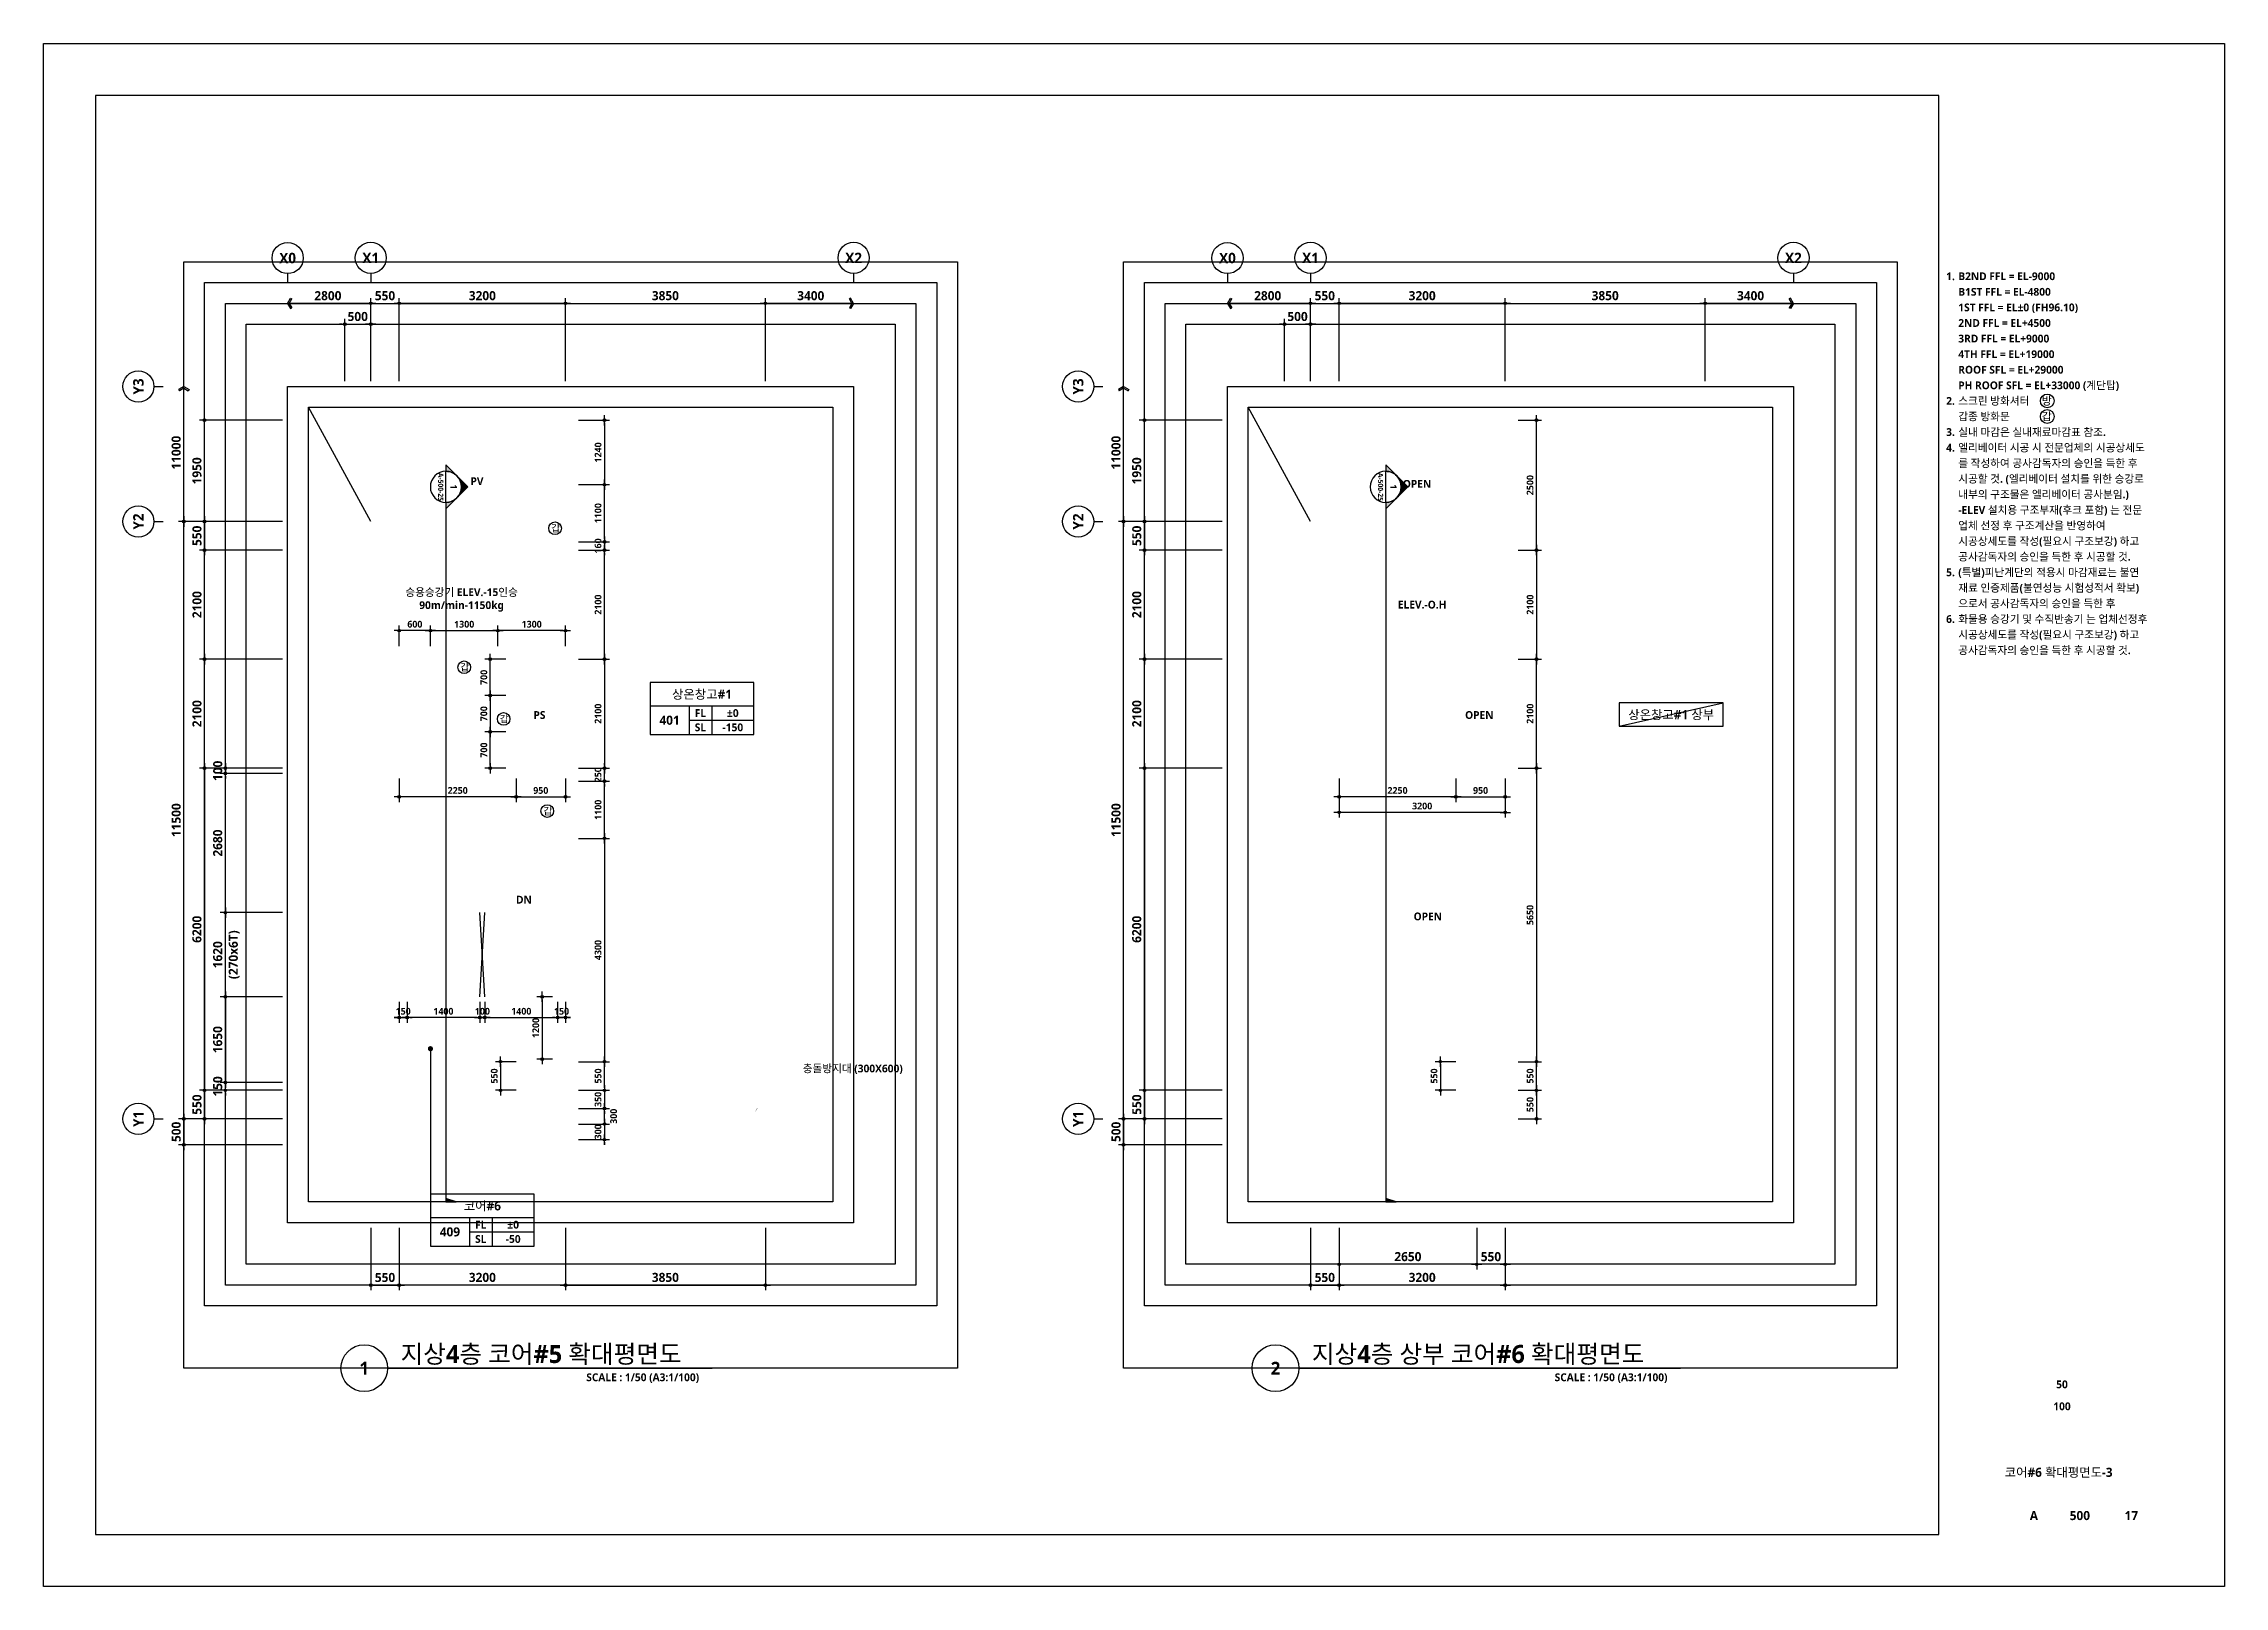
# Model space of a CAD drawing. Header units: millimetres. Extents: x -12482 to 126000, y 0 to 220200.
# Drawn here: x 84000 to 126000, y 148500 to 178200 of the extents above; entities that cross this region are included whole.
import ezdxf
from ezdxf.enums import TextEntityAlignment as Align

# ---------------------------------------------------------------- set-up
doc = ezdxf.new("R2010")
doc.units = ezdxf.units.MM
doc.header["$LTSCALE"] = 60
doc.linetypes.add('CEN', pattern=[62, 60, -1, 0, -1])
doc.layers.get('Defpoints').update_dxf_attribs({"color": 153})
for name, color, linetype in [('A-ANNO-DIM', 4, 'Continuous'), ('A-ANNO-GRA1', 7, 'Continuous'), ('A-ANNO-LEAD', 4, 'Continuous'), ('A-ANNO-NOTE', 7, 'Continuous'), ('A-ANNO-SYMB', 7, 'Continuous'), ('A-ANNO-TEXT1', 7, 'Continuous'), ('A-ANNO-TEXT2', 3, 'Continuous'), ('A-ANNO-TITL', 7, 'Continuous'), ('A-FLOR-OPEN-BELO', 6, 'CEN'), ('A-ST-AXIS-BUB', 7, 'Continuous'), ('A-ST-AXIS-DIM', 7, 'Continuous'), ('AA-MKXS', 3, 'Continuous'), ('AA-MKXX', 3, 'Continuous'), ('AA-XXXX-TXT1', 2, 'Continuous')]:
    doc.layers.add(name, color=color, linetype=linetype)
for name, color, linetype, plot in [('Defpoint', 161, 'Continuous', False), ('G(그리드1)', 185, 'Continuous', False), ('G(그리드2)', 235, 'Continuous', False)]:
    doc.layers.add(name, color=color, linetype=linetype, plot=plot)
doc.styles.add('2020음성 1차', font='NanumGothicBold.ttf')
doc.styles.add('SAMOO', font='romans.shx', dxfattribs={"bigfont": 'whgtxt.shx'})
doc.styles.add('SH_나눔', font='')
doc.styles.add('SH_대대리576', font='')
doc.styles.add('SH_진천_나눔', font='')
doc.styles.get('SH_나눔').set_extended_font_data('NanumGothic', bold=True)
doc.styles.get('SH_대대리576').set_extended_font_data('NanumGothic', bold=True)
doc.styles.get('SH_진천_나눔').set_extended_font_data('NanumGothic', bold=True)
doc.dimstyles.new('SHP 50', dxfattribs={"dimscale": 50, "dimtxt": 3.5, "dimasz": 1, "dimexe": 2, "dimexo": 2, "dimgap": 1, "dimtad": 1, "dimdec": 0, "dimzin": 0, "dimdsep": 46, "dimtxsty": 'SH_진천_나눔', "dimblk": 'DIMDOT', "dimcen": 0.09, "dimclrd": 256, "dimclre": 256, "dimclrt": 3, "dimadec": 0, "dimazin": 1, "dimtfac": 1, "dimtdec": 0, "dimtix": 1, "dimtmove": 2, "dimatfit": 0, "dimldrblk": 'DIMDOT', "dimfxl": 1, "dimtolj": 1, "dimtzin": 0, "dimlwd": -1, "dimlwe": -1, "dimarcsym": 0})
doc.dimstyles.new('SHP 50내부', dxfattribs={"dimscale": 50, "dimtxt": 2.6, "dimasz": 1, "dimexe": 2, "dimexo": 2, "dimgap": 1, "dimtad": 1, "dimdec": 0, "dimzin": 0, "dimdsep": 46, "dimtxsty": '2020음성 1차', "dimblk": 'DIMDOT', "dimcen": 0.09, "dimclrd": 256, "dimclre": 256, "dimclrt": 3, "dimadec": 0, "dimazin": 1, "dimtfac": 1, "dimtdec": 0, "dimtix": 1, "dimtmove": 2, "dimatfit": 0, "dimldrblk": 'DIMDOT', "dimfxl": 1, "dimtolj": 1, "dimtzin": 0, "dimlwd": -1, "dimlwe": -1, "dimarcsym": 0})

msp = doc.modelspace()

# ---------------------------------------------------------------- texts
at = {"layer": 'A-ANNO-TEXT1'}
for s, height, style, p in [('X0', 200, 'SH_진천_나눔', (88700, 174072.5)), ('X1', 200, 'SH_진천_나눔', (90300, 174075)), ('X2', 200, 'SH_진천_나눔', (99600, 174075)), ('X0', 200, 'SH_진천_나눔', (106800, 174072.5)), ('X1', 200, 'SH_진천_나눔', (108400, 174075)), ('X2', 200, 'SH_진천_나눔', (117700, 174075)), ('PV', 150, 'SH_진천_나눔', (92346.1, 169775.8)), ('OPEN', 150, 'SH_진천_나눔', (110450, 169725)), ('승용승강기 ELEV.-15인승', 150, '2020음성 1차', (92050, 167640)), ('90m/min-1150kg', 150, '2020음성 1차', (92050, 167390)), ('ELEV.-O.H', 150, 'SH_진천_나눔', (110550, 167400)), ('PS', 150, 'SH_진천_나눔', (93550, 165275)), ('OPEN', 150, 'SH_진천_나눔', (111650, 165275)), ('DN', 150, 'SH_진천_나눔', (93250, 161720)), ('OPEN', 150, 'SH_진천_나눔', (110658.4, 161397.5))]:
    msp.add_text(s, height=height, dxfattribs=dict(at, style=style)).set_placement(p, align=Align.MIDDLE_CENTER)
at = {"layer": 'A-ANNO-TEXT1', "style": 'SH_진천_나눔'}
for s, p in [('Y3', (85825, 171600)), ('Y3', (103925, 171600)), ('Y2', (85825, 169000)), ('Y2', (103925, 169000)), ('Y1', (85825, 157500)), ('Y1', (103925, 157500))]:
    msp.add_text(s, height=200, rotation=90, dxfattribs=at).set_placement(p, align=Align.MIDDLE_CENTER)
at = {"layer": 'A-ANNO-TEXT1', "style": '2020음성 1차'}
msp.add_text('충돌방지대 (300X600)', height=150, dxfattribs=at).set_placement((100546.4, 158469.8), align=Align.MIDDLE_RIGHT)
at = {"layer": 'A-ANNO-TEXT2', "style": 'SH_진천_나눔'}
msp.add_text('상온창고#1 상부', height=175, dxfattribs=at).set_placement((115345.2, 165283.7), align=Align.MIDDLE)
at = {"layer": 'A-ANNO-TITL', "style": 'SH_진천_나눔'}
for s, height, p in [('50', 150, (122872.6, 152388.9)), ('100', 150, (122872.6, 151966.7)), (' 코어#6 확대평면도-3', 175, (122778.4, 150698.6)), ('A', 175, (122331.3, 149863.5)), ('500', 175, (123216.8, 149863.5)), ('17', 175, (124207.9, 149863.5))]:
    msp.add_text(s, height=height, dxfattribs=at).set_placement(p, align=Align.MIDDLE)
at = {"layer": 'A-ST-AXIS-DIM', "color": 3, "char_height": 175, "attachment_point": 5, "style": 'SH_진천_나눔'}
for s, insert in [('\\A1;2800', (89475, 173346.6)), ('\\A1;3400', (98775, 173346.6)), ('\\A1;2800', (107575, 173346.6)), ('\\A1;3400', (116875, 173346.6))]:
    msp.add_mtext(s, dxfattribs=dict(at, insert=insert))
at = {"layer": 'A-ST-AXIS-DIM', "color": 3, "char_height": 175, "attachment_point": 5, "rotation": 90, "style": 'SH_진천_나눔'}
for insert in [(86553.4, 170325), (104653.4, 170325)]:
    msp.add_mtext('\\A1;11000', dxfattribs=dict(at, insert=insert))

# ---------------------------------------------------------------- blocks, each defined once
blk = doc.blocks.new('*U13165')
at = {"layer": 'A-ANNO-TITL'}
blk.add_line((0, 0), (6250, 0), dxfattribs=at)
blk.add_circle((-450, 0), 450, dxfattribs=at)
at = {"layer": 'AA-XXXX-TXT1', "style": 'SH_진천_나눔'}
blk.add_attdef('DWG.TITLE', (250, 100), '', height=350, dxfattribs=at)
at = {"layer": 'AA-XXXX-TXT1', "color": 7, "style": 'SH_진천_나눔'}
blk.add_attdef('NO1', text='', height=300, dxfattribs=at).set_placement((-450, 0), align=Align.MIDDLE)
at = {"layer": 'AA-XXXX-TXT1', "style": 'SH_진천_나눔'}
blk.add_attdef('SCALE', text='', height=150, dxfattribs=at).set_placement((6000, -100), align=Align.TOP_RIGHT)
blk = doc.blocks.new('*U13168')
at = {"layer": 'A-ANNO-TITL'}
blk.add_line((0, 0), (7350, 0), dxfattribs=at)
blk.add_circle((-450, 0), 450, dxfattribs=at)
at = {"layer": 'AA-XXXX-TXT1', "style": 'SH_진천_나눔'}
blk.add_attdef('DWG.TITLE', (250, 100), '', height=350, dxfattribs=at)
at = {"layer": 'AA-XXXX-TXT1', "color": 7, "style": 'SH_진천_나눔'}
blk.add_attdef('NO1', text='', height=300, dxfattribs=at).set_placement((-450, 0), align=Align.MIDDLE)
at = {"layer": 'AA-XXXX-TXT1', "style": 'SH_진천_나눔'}
blk.add_attdef('SCALE', text='', height=150, dxfattribs=at).set_placement((7100, -100), align=Align.TOP_RIGHT)
blk = doc.blocks.new('DIMDOT')
at = {"color": 0}
blk.add_line((-2, 0), (2, 0), dxfattribs=at)
for radius in [0.5, 0.25]:
    blk.add_circle((0, 0), radius, dxfattribs=at)
blk = doc.blocks.new('*D18821')
at = {"layer": 'A-ANNO-DIM'}
for p, q in [((92900, 165650), (92500, 165650)), ((92600, 165600), (92600, 165000)), ((92900, 164950), (92500, 164950))]:
    blk.add_line(p, q, dxfattribs=at)
at = {"layer": 'Defpoints', "color": 0}
for p in [(93000, 165650), (92600, 164950), (93000, 164950)]:
    blk.add_point(p, dxfattribs=at)
at = {"layer": 'A-ANNO-DIM', "linetype": 'ByBlock', "xscale": 50, "yscale": 50, "zscale": 50}
for p, rotation in [((92600, 165650), 90), ((92600, 164950), 270)]:
    blk.add_blockref('DIMDOT', p, dxfattribs=dict(at, rotation=rotation))
at = {"layer": 'A-ANNO-DIM', "color": 3, "insert": (92479, 165300), "char_height": 130, "attachment_point": 5, "rotation": 90, "style": '2020음성 1차'}
blk.add_mtext('\\A1;700', dxfattribs=at)
blk = doc.blocks.new('*D18822')
at = {"layer": 'A-ANNO-DIM'}
for p, q in [((92900, 164950), (92500, 164950)), ((92600, 164300), (92600, 164900)), ((92900, 164250), (92500, 164250))]:
    blk.add_line(p, q, dxfattribs=at)
at = {"layer": 'Defpoints', "color": 0}
for p in [(92600, 164950), (93000, 164950), (93000, 164250)]:
    blk.add_point(p, dxfattribs=at)
at = {"layer": 'A-ANNO-DIM', "linetype": 'ByBlock', "xscale": 50, "yscale": 50, "zscale": 50}
for p, rotation in [((92600, 164950), 90), ((92600, 164250), 270)]:
    blk.add_blockref('DIMDOT', p, dxfattribs=dict(at, rotation=rotation))
at = {"layer": 'A-ANNO-DIM', "color": 3, "insert": (92479, 164600), "char_height": 130, "attachment_point": 5, "rotation": 90, "style": '2020음성 1차'}
blk.add_mtext('\\A1;700', dxfattribs=at)
blk = doc.blocks.new('*D18823')
at = {"layer": 'A-ANNO-DIM'}
for p, q in [((92900, 166350), (92500, 166350)), ((92600, 165700), (92600, 166300)), ((92900, 165650), (92500, 165650))]:
    blk.add_line(p, q, dxfattribs=at)
at = {"layer": 'Defpoints', "color": 0}
for p in [(92600, 166350), (93000, 166350), (93000, 165650)]:
    blk.add_point(p, dxfattribs=at)
at = {"layer": 'A-ANNO-DIM', "linetype": 'ByBlock', "xscale": 50, "yscale": 50, "zscale": 50}
for p, rotation in [((92600, 166350), 90), ((92600, 165650), 270)]:
    blk.add_blockref('DIMDOT', p, dxfattribs=dict(at, rotation=rotation))
at = {"layer": 'A-ANNO-DIM', "color": 3, "insert": (92479, 166000), "char_height": 130, "attachment_point": 5, "rotation": 90, "style": '2020음성 1차'}
blk.add_mtext('\\A1;700', dxfattribs=at)
blk = doc.blocks.new('갑종 TEXT100')
at = {"layer": 'A-ANNO-SYMB'}
blk.add_circle((0, 0), 243, dxfattribs=at)
at = {"layer": 'A-ANNO-TITL', "style": '2020음성 1차'}
blk.add_text('갑 ', height=266.7, dxfattribs=at).set_placement((67, 0), align=Align.MIDDLE_CENTER)
blk = doc.blocks.new('*D18824')
at = {"layer": 'A-ANNO-DIM'}
for p, q in [((91450, 166600), (91450, 167000)), ((91500, 166900), (92700, 166900)), ((92750, 166600), (92750, 167000))]:
    blk.add_line(p, q, dxfattribs=at)
at = {"layer": 'Defpoints', "color": 0}
for p in [(92750, 166900), (91450, 166500), (92750, 166500)]:
    blk.add_point(p, dxfattribs=at)
at = {"layer": 'A-ANNO-DIM', "linetype": 'ByBlock', "xscale": 50, "yscale": 50, "zscale": 50, "rotation": 180}
blk.add_blockref('DIMDOT', (91450, 166900), dxfattribs=at)
at = {"layer": 'A-ANNO-DIM', "linetype": 'ByBlock', "xscale": 50, "yscale": 50, "zscale": 50}
blk.add_blockref('DIMDOT', (92750, 166900), dxfattribs=at)
at = {"layer": 'A-ANNO-DIM', "color": 3, "insert": (92100, 167022), "char_height": 130, "attachment_point": 5, "style": '2020음성 1차'}
blk.add_mtext('\\A1;1300', dxfattribs=at)
blk = doc.blocks.new('*D18825')
at = {"layer": 'A-ANNO-DIM'}
for p, q in [((90850, 166600), (90850, 167000)), ((91400, 166900), (90900, 166900)), ((91450, 166600), (91450, 167000))]:
    blk.add_line(p, q, dxfattribs=at)
at = {"layer": 'Defpoints', "color": 0}
for p in [(90850, 166900), (90850, 166500), (91450, 166500)]:
    blk.add_point(p, dxfattribs=at)
at = {"layer": 'A-ANNO-DIM', "linetype": 'ByBlock', "xscale": 50, "yscale": 50, "zscale": 50, "rotation": 180}
blk.add_blockref('DIMDOT', (90850, 166900), dxfattribs=at)
at = {"layer": 'A-ANNO-DIM', "linetype": 'ByBlock', "xscale": 50, "yscale": 50, "zscale": 50}
blk.add_blockref('DIMDOT', (91450, 166900), dxfattribs=at)
at = {"layer": 'A-ANNO-DIM', "color": 3, "insert": (91150, 167022), "char_height": 130, "attachment_point": 5, "style": '2020음성 1차'}
blk.add_mtext('\\A1;600', dxfattribs=at)
blk = doc.blocks.new('*D18826')
at = {"layer": 'A-ANNO-DIM'}
for p, q in [((92750, 166600), (92750, 167000)), ((94000, 166900), (92800, 166900)), ((94050, 166600), (94050, 167000))]:
    blk.add_line(p, q, dxfattribs=at)
at = {"layer": 'Defpoints', "color": 0}
for p in [(92750, 166900), (92750, 166500), (94050, 166500)]:
    blk.add_point(p, dxfattribs=at)
at = {"layer": 'A-ANNO-DIM', "linetype": 'ByBlock', "xscale": 50, "yscale": 50, "zscale": 50, "rotation": 180}
blk.add_blockref('DIMDOT', (92750, 166900), dxfattribs=at)
at = {"layer": 'A-ANNO-DIM', "linetype": 'ByBlock', "xscale": 50, "yscale": 50, "zscale": 50}
blk.add_blockref('DIMDOT', (94050, 166900), dxfattribs=at)
at = {"layer": 'A-ANNO-DIM', "color": 3, "insert": (93400, 167022), "char_height": 130, "attachment_point": 5, "style": '2020음성 1차'}
blk.add_mtext('\\A1;1300', dxfattribs=at)
blk = doc.blocks.new('*D18834')
at = {"layer": 'A-ANNO-DIM'}
for p, q in [((93100, 158600), (92700, 158600)), ((92800, 158550), (92800, 158100)), ((93100, 158050), (92700, 158050))]:
    blk.add_line(p, q, dxfattribs=at)
at = {"layer": 'Defpoints', "color": 0}
for p in [(93200, 158600), (92800, 158050), (93200, 158050)]:
    blk.add_point(p, dxfattribs=at)
at = {"layer": 'A-ANNO-DIM', "linetype": 'ByBlock', "xscale": 50, "yscale": 50, "zscale": 50}
for p, rotation in [((92800, 158600), 90), ((92800, 158050), 270)]:
    blk.add_blockref('DIMDOT', p, dxfattribs=dict(at, rotation=rotation))
at = {"layer": 'A-ANNO-DIM', "color": 3, "insert": (92679, 158325), "char_height": 130, "attachment_point": 5, "rotation": 90, "style": '2020음성 1차'}
blk.add_mtext('\\A1;550', dxfattribs=at)
blk = doc.blocks.new('*D18835')
at = {"layer": 'A-ANNO-DIM'}
for p, q in [((93800, 159850), (93500, 159850)), ((93600, 159800), (93600, 158700)), ((93800, 158650), (93500, 158650))]:
    blk.add_line(p, q, dxfattribs=at)
at = {"layer": 'Defpoints', "color": 0}
for p in [(93900, 159850), (93600, 158650), (93900, 158650)]:
    blk.add_point(p, dxfattribs=at)
at = {"layer": 'A-ANNO-DIM', "linetype": 'ByBlock', "xscale": 50, "yscale": 50, "zscale": 50}
for p, rotation in [((93600, 159850), 90), ((93600, 158650), 270)]:
    blk.add_blockref('DIMDOT', p, dxfattribs=dict(at, rotation=rotation))
at = {"layer": 'A-ANNO-DIM', "color": 3, "insert": (93479, 159250), "char_height": 130, "attachment_point": 5, "rotation": 90, "style": '2020음성 1차'}
blk.add_mtext('\\A1;1200', dxfattribs=at)
blk = doc.blocks.new('*D18836')
at = {"layer": 'A-ANNO-DIM'}
for p, q in [((111200, 158600), (110800, 158600)), ((110900, 158550), (110900, 158100)), ((111200, 158050), (110800, 158050))]:
    blk.add_line(p, q, dxfattribs=at)
at = {"layer": 'Defpoints', "color": 0}
for p in [(111300, 158600), (110900, 158050), (111300, 158050)]:
    blk.add_point(p, dxfattribs=at)
at = {"layer": 'A-ANNO-DIM', "linetype": 'ByBlock', "xscale": 50, "yscale": 50, "zscale": 50}
for p, rotation in [((110900, 158600), 90), ((110900, 158050), 270)]:
    blk.add_blockref('DIMDOT', p, dxfattribs=dict(at, rotation=rotation))
at = {"layer": 'A-ANNO-DIM', "color": 3, "insert": (110779, 158325), "char_height": 130, "attachment_point": 5, "rotation": 90, "style": '2020음성 1차'}
blk.add_mtext('\\A1;550', dxfattribs=at)
blk = doc.blocks.new('A-ST-AXIS-BUB-1')
at = {"layer": 'A-ST-AXIS-BUB'}
blk.add_line((0, 350), (0, 0), dxfattribs=at)
blk.add_circle((0, 950), 600, dxfattribs=at)
blk = doc.blocks.new('arrow1')
at = {"color": 0}
for p, q in [((0, 0), (0.29, 0.5)), ((0, 0), (0.29, -0.5)), ((0.16, 0), (0.41, 0.43)), ((0.16, 0), (0.41, -0.43)), ((0.29, 0.5), (0.41, 0.43)), ((0.29, -0.5), (0.41, -0.43))]:
    blk.add_line(p, q, dxfattribs=at)
blk = doc.blocks.new('*D18874')
at = {"layer": 'A-ST-AXIS-DIM'}
for p, q in [((90300, 171700), (90300, 173300)), ((90350, 173200), (90800, 173200)), ((90850, 171700), (90850, 173300))]:
    blk.add_line(p, q, dxfattribs=at)
at = {"layer": 'Defpoints', "color": 0}
for p in [(90850, 173200), (90300, 171600), (90850, 171600)]:
    blk.add_point(p, dxfattribs=at)
at = {"layer": 'A-ST-AXIS-DIM', "linetype": 'ByBlock', "xscale": 50, "yscale": 50, "zscale": 50, "rotation": 180}
blk.add_blockref('DIMDOT', (90300, 173200), dxfattribs=at)
at = {"layer": 'A-ST-AXIS-DIM', "linetype": 'ByBlock', "xscale": 50, "yscale": 50, "zscale": 50}
blk.add_blockref('DIMDOT', (90850, 173200), dxfattribs=at)
at = {"layer": 'A-ST-AXIS-DIM', "color": 3, "insert": (90575, 173346), "char_height": 175, "attachment_point": 5, "style": 'SH_진천_나눔'}
blk.add_mtext('\\A1;550', dxfattribs=at)
blk = doc.blocks.new('*D18875')
at = {"layer": 'A-ST-AXIS-DIM'}
for p, q in [((90850, 171700), (90850, 173300)), ((94000, 173200), (90900, 173200)), ((94050, 171700), (94050, 173300))]:
    blk.add_line(p, q, dxfattribs=at)
at = {"layer": 'Defpoints', "color": 0}
for p in [(90850, 173200), (90850, 171600), (94050, 171600)]:
    blk.add_point(p, dxfattribs=at)
at = {"layer": 'A-ST-AXIS-DIM', "linetype": 'ByBlock', "xscale": 50, "yscale": 50, "zscale": 50, "rotation": 180}
blk.add_blockref('DIMDOT', (90850, 173200), dxfattribs=at)
at = {"layer": 'A-ST-AXIS-DIM', "linetype": 'ByBlock', "xscale": 50, "yscale": 50, "zscale": 50}
blk.add_blockref('DIMDOT', (94050, 173200), dxfattribs=at)
at = {"layer": 'A-ST-AXIS-DIM', "color": 3, "insert": (92450, 173347), "char_height": 175, "attachment_point": 5, "style": 'SH_진천_나눔'}
blk.add_mtext('\\A1;3200', dxfattribs=at)
blk = doc.blocks.new('*D18876')
at = {"layer": 'A-ST-AXIS-DIM'}
for p, q in [((94050, 171700), (94050, 173300)), ((94100, 173200), (97850, 173200)), ((97900, 171700), (97900, 173300))]:
    blk.add_line(p, q, dxfattribs=at)
at = {"layer": 'Defpoints', "color": 0}
for p in [(97900, 173200), (94050, 171600), (97900, 171600)]:
    blk.add_point(p, dxfattribs=at)
at = {"layer": 'A-ST-AXIS-DIM', "linetype": 'ByBlock', "xscale": 50, "yscale": 50, "zscale": 50, "rotation": 180}
blk.add_blockref('DIMDOT', (94050, 173200), dxfattribs=at)
at = {"layer": 'A-ST-AXIS-DIM', "linetype": 'ByBlock', "xscale": 50, "yscale": 50, "zscale": 50}
blk.add_blockref('DIMDOT', (97900, 173200), dxfattribs=at)
at = {"layer": 'A-ST-AXIS-DIM', "color": 3, "insert": (95975, 173347), "char_height": 175, "attachment_point": 5, "style": 'SH_진천_나눔'}
blk.add_mtext('\\A1;3850', dxfattribs=at)
blk = doc.blocks.new('*D18880')
at = {"layer": 'A-ST-AXIS-DIM'}
for p, q in [((88600, 161470), (87400, 161470)), ((87500, 159900), (87500, 161420)), ((88600, 159850), (87400, 159850))]:
    blk.add_line(p, q, dxfattribs=at)
at = {"layer": 'Defpoints', "color": 0}
for p in [(87500, 161470), (88700, 161470), (88700, 159850)]:
    blk.add_point(p, dxfattribs=at)
at = {"layer": 'A-ST-AXIS-DIM', "linetype": 'ByBlock', "xscale": 50, "yscale": 50, "zscale": 50}
for p, rotation in [((87500, 161470), 90), ((87500, 159850), 270)]:
    blk.add_blockref('DIMDOT', p, dxfattribs=dict(at, rotation=rotation))
at = {"layer": 'A-ST-AXIS-DIM', "color": 3, "char_height": 175, "attachment_point": 5, "rotation": 90, "style": 'SH_진천_나눔'}
for s, insert in [('\\A1;1620', (87353, 160660)), ('\\A1;(270x6T)', (87672, 160660))]:
    blk.add_mtext(s, dxfattribs=dict(at, insert=insert))
blk = doc.blocks.new('*D18881')
at = {"layer": 'A-ST-AXIS-DIM'}
for p, q in [((88600, 164150), (87400, 164150)), ((87500, 161520), (87500, 164100)), ((88600, 161470), (87400, 161470))]:
    blk.add_line(p, q, dxfattribs=at)
at = {"layer": 'Defpoints', "color": 0}
for p in [(87500, 164150), (88700, 164150), (88700, 161470)]:
    blk.add_point(p, dxfattribs=at)
at = {"layer": 'A-ST-AXIS-DIM', "linetype": 'ByBlock', "xscale": 50, "yscale": 50, "zscale": 50}
for p, rotation in [((87500, 164150), 90), ((87500, 161470), 270)]:
    blk.add_blockref('DIMDOT', p, dxfattribs=dict(at, rotation=rotation))
at = {"layer": 'A-ST-AXIS-DIM', "color": 3, "insert": (87353, 162810), "char_height": 175, "attachment_point": 5, "rotation": 90, "style": 'SH_진천_나눔'}
blk.add_mtext('\\A1;2680', dxfattribs=at)
blk = doc.blocks.new('*D18882')
at = {"layer": 'A-ST-AXIS-DIM'}
for p, q in [((88600, 164250), (87400, 164250)), ((87500, 164300), (87500, 164350)), ((87500, 164250), (87500, 164150)), ((88600, 164150), (87400, 164150)), ((87500, 164100), (87500, 164050))]:
    blk.add_line(p, q, dxfattribs=at)
at = {"layer": 'Defpoints', "color": 0}
for p in [(88700, 164250), (87500, 164150), (88700, 164150)]:
    blk.add_point(p, dxfattribs=at)
at = {"layer": 'A-ST-AXIS-DIM', "linetype": 'ByBlock', "xscale": 50, "yscale": 50, "zscale": 50}
for p, rotation in [((87500, 164250), 270), ((87500, 164150), 90)]:
    blk.add_blockref('DIMDOT', p, dxfattribs=dict(at, rotation=rotation))
at = {"layer": 'A-ST-AXIS-DIM', "color": 3, "insert": (87354, 164200), "char_height": 175, "attachment_point": 5, "rotation": 90, "style": 'SH_진천_나눔'}
blk.add_mtext('\\A1;100', dxfattribs=at)
blk = doc.blocks.new('*D18883')
at = {"layer": 'A-ST-AXIS-DIM'}
for p, q in [((88600, 159850), (87400, 159850)), ((87500, 159800), (87500, 158250)), ((88600, 158200), (87400, 158200))]:
    blk.add_line(p, q, dxfattribs=at)
at = {"layer": 'Defpoints', "color": 0}
for p in [(88700, 159850), (87500, 158200), (88700, 158200)]:
    blk.add_point(p, dxfattribs=at)
at = {"layer": 'A-ST-AXIS-DIM', "linetype": 'ByBlock', "xscale": 50, "yscale": 50, "zscale": 50}
for p, rotation in [((87500, 159850), 90), ((87500, 158200), 270)]:
    blk.add_blockref('DIMDOT', p, dxfattribs=dict(at, rotation=rotation))
at = {"layer": 'A-ST-AXIS-DIM', "color": 3, "insert": (87353, 159025), "char_height": 175, "attachment_point": 5, "rotation": 90, "style": 'SH_진천_나눔'}
blk.add_mtext('\\A1;1650', dxfattribs=at)
blk = doc.blocks.new('*D18884')
at = {"layer": 'A-ST-AXIS-DIM'}
for p, q in [((88600, 158200), (87400, 158200)), ((88600, 158050), (87400, 158050)), ((87500, 158250), (87500, 158300)), ((87500, 158050), (87500, 158200)), ((87500, 158000), (87500, 157950))]:
    blk.add_line(p, q, dxfattribs=at)
at = {"layer": 'Defpoints', "color": 0}
for p in [(87500, 158200), (88700, 158200), (88700, 158050)]:
    blk.add_point(p, dxfattribs=at)
at = {"layer": 'A-ST-AXIS-DIM', "linetype": 'ByBlock', "xscale": 50, "yscale": 50, "zscale": 50}
for p, rotation in [((87500, 158200), 270), ((87500, 158050), 90)]:
    blk.add_blockref('DIMDOT', p, dxfattribs=dict(at, rotation=rotation))
at = {"layer": 'A-ST-AXIS-DIM', "color": 3, "insert": (87354, 158125), "char_height": 175, "attachment_point": 5, "rotation": 90, "style": 'SH_진천_나눔'}
blk.add_mtext('\\A1;150', dxfattribs=at)
blk = doc.blocks.new('*D18885')
at = {"layer": 'A-ST-AXIS-DIM'}
for p, q in [((89750, 172800), (89700, 172800)), ((89800, 171700), (89800, 172900)), ((89800, 172800), (90300, 172800)), ((90300, 171700), (90300, 172900)), ((90350, 172800), (90400, 172800))]:
    blk.add_line(p, q, dxfattribs=at)
at = {"layer": 'Defpoints', "color": 0}
for p in [(90300, 172800), (89800, 171600), (90300, 171600)]:
    blk.add_point(p, dxfattribs=at)
at = {"layer": 'A-ST-AXIS-DIM', "linetype": 'ByBlock', "xscale": 50, "yscale": 50, "zscale": 50}
blk.add_blockref('DIMDOT', (89800, 172800), dxfattribs=at)
at = {"layer": 'A-ST-AXIS-DIM', "linetype": 'ByBlock', "xscale": 50, "yscale": 50, "zscale": 50, "rotation": 180}
blk.add_blockref('DIMDOT', (90300, 172800), dxfattribs=at)
at = {"layer": 'A-ST-AXIS-DIM', "color": 3, "insert": (90050, 172946), "char_height": 175, "attachment_point": 5, "style": 'SH_진천_나눔'}
blk.add_mtext('\\A1;500', dxfattribs=at)
blk = doc.blocks.new('*D18886')
at = {"layer": 'A-ST-AXIS-DIM'}
for p, q in [((88600, 169000), (86600, 169000)), ((86700, 157550), (86700, 168950)), ((88600, 157500), (86600, 157500))]:
    blk.add_line(p, q, dxfattribs=at)
at = {"layer": 'Defpoints', "color": 0}
for p in [(86700, 169000), (88700, 169000), (88700, 157500)]:
    blk.add_point(p, dxfattribs=at)
at = {"layer": 'A-ST-AXIS-DIM', "linetype": 'ByBlock', "xscale": 50, "yscale": 50, "zscale": 50}
for p, rotation in [((86700, 169000), 90), ((86700, 157500), 270)]:
    blk.add_blockref('DIMDOT', p, dxfattribs=dict(at, rotation=rotation))
at = {"layer": 'A-ST-AXIS-DIM', "color": 3, "insert": (86554, 163250), "char_height": 175, "attachment_point": 5, "rotation": 90, "style": 'SH_진천_나눔'}
blk.add_mtext('\\A1;11500', dxfattribs=at)
blk = doc.blocks.new('*D18887')
at = {"layer": 'A-ST-AXIS-DIM'}
for p, q in [((88600, 164250), (87000, 164250)), ((87100, 164200), (87100, 158100)), ((88600, 158050), (87000, 158050))]:
    blk.add_line(p, q, dxfattribs=at)
at = {"layer": 'Defpoints', "color": 0}
for p in [(88700, 164250), (87100, 158050), (88700, 158050)]:
    blk.add_point(p, dxfattribs=at)
at = {"layer": 'A-ST-AXIS-DIM', "linetype": 'ByBlock', "xscale": 50, "yscale": 50, "zscale": 50}
for p, rotation in [((87100, 164250), 90), ((87100, 158050), 270)]:
    blk.add_blockref('DIMDOT', p, dxfattribs=dict(at, rotation=rotation))
at = {"layer": 'A-ST-AXIS-DIM', "color": 3, "insert": (86953, 161150), "char_height": 175, "attachment_point": 5, "rotation": 90, "style": 'SH_진천_나눔'}
blk.add_mtext('\\A1;6200', dxfattribs=at)
blk = doc.blocks.new('*D18888')
at = {"layer": 'A-ST-AXIS-DIM'}
for p, q in [((88600, 166350), (87000, 166350)), ((87100, 164300), (87100, 166300)), ((88600, 164250), (87000, 164250))]:
    blk.add_line(p, q, dxfattribs=at)
at = {"layer": 'Defpoints', "color": 0}
for p in [(87100, 166350), (88700, 166350), (88700, 164250)]:
    blk.add_point(p, dxfattribs=at)
at = {"layer": 'A-ST-AXIS-DIM', "linetype": 'ByBlock', "xscale": 50, "yscale": 50, "zscale": 50}
for p, rotation in [((87100, 166350), 90), ((87100, 164250), 270)]:
    blk.add_blockref('DIMDOT', p, dxfattribs=dict(at, rotation=rotation))
at = {"layer": 'A-ST-AXIS-DIM', "color": 3, "insert": (86954, 165300), "char_height": 175, "attachment_point": 5, "rotation": 90, "style": 'SH_진천_나눔'}
blk.add_mtext('\\A1;2100', dxfattribs=at)
blk = doc.blocks.new('*D18889')
at = {"layer": 'A-ST-AXIS-DIM'}
for p, q in [((88600, 158050), (87000, 158050)), ((87100, 158000), (87100, 157550)), ((88600, 157500), (87000, 157500))]:
    blk.add_line(p, q, dxfattribs=at)
at = {"layer": 'Defpoints', "color": 0}
for p in [(88700, 158050), (87100, 157500), (88700, 157500)]:
    blk.add_point(p, dxfattribs=at)
at = {"layer": 'A-ST-AXIS-DIM', "linetype": 'ByBlock', "xscale": 50, "yscale": 50, "zscale": 50}
for p, rotation in [((87100, 158050), 90), ((87100, 157500), 270)]:
    blk.add_blockref('DIMDOT', p, dxfattribs=dict(at, rotation=rotation))
at = {"layer": 'A-ST-AXIS-DIM', "color": 3, "insert": (86954, 157775), "char_height": 175, "attachment_point": 5, "rotation": 90, "style": 'SH_진천_나눔'}
blk.add_mtext('\\A1;550', dxfattribs=at)
blk = doc.blocks.new('*D18890')
at = {"layer": 'A-ST-AXIS-DIM'}
for p, q in [((88600, 168450), (87000, 168450)), ((87100, 166400), (87100, 168400)), ((88600, 166350), (87000, 166350))]:
    blk.add_line(p, q, dxfattribs=at)
at = {"layer": 'Defpoints', "color": 0}
for p in [(87100, 168450), (88700, 168450), (88700, 166350)]:
    blk.add_point(p, dxfattribs=at)
at = {"layer": 'A-ST-AXIS-DIM', "linetype": 'ByBlock', "xscale": 50, "yscale": 50, "zscale": 50}
for p, rotation in [((87100, 168450), 90), ((87100, 166350), 270)]:
    blk.add_blockref('DIMDOT', p, dxfattribs=dict(at, rotation=rotation))
at = {"layer": 'A-ST-AXIS-DIM', "color": 3, "insert": (86954, 167400), "char_height": 175, "attachment_point": 5, "rotation": 90, "style": 'SH_진천_나눔'}
blk.add_mtext('\\A1;2100', dxfattribs=at)
blk = doc.blocks.new('*D18891')
at = {"layer": 'A-ST-AXIS-DIM'}
for p, q in [((88600, 169000), (87000, 169000)), ((87100, 168950), (87100, 168500)), ((88600, 168450), (87000, 168450))]:
    blk.add_line(p, q, dxfattribs=at)
at = {"layer": 'Defpoints', "color": 0}
for p in [(88700, 169000), (87100, 168450), (88700, 168450)]:
    blk.add_point(p, dxfattribs=at)
at = {"layer": 'A-ST-AXIS-DIM', "linetype": 'ByBlock', "xscale": 50, "yscale": 50, "zscale": 50}
for p, rotation in [((87100, 169000), 90), ((87100, 168450), 270)]:
    blk.add_blockref('DIMDOT', p, dxfattribs=dict(at, rotation=rotation))
at = {"layer": 'A-ST-AXIS-DIM', "color": 3, "insert": (86954, 168725), "char_height": 175, "attachment_point": 5, "rotation": 90, "style": 'SH_진천_나눔'}
blk.add_mtext('\\A1;550', dxfattribs=at)
blk = doc.blocks.new('*D18892')
at = {"layer": 'A-ST-AXIS-DIM'}
for p, q in [((88600, 170950), (87000, 170950)), ((87100, 169050), (87100, 170900)), ((88600, 169000), (87000, 169000))]:
    blk.add_line(p, q, dxfattribs=at)
at = {"layer": 'Defpoints', "color": 0}
for p in [(87100, 170950), (88700, 170950), (88700, 169000)]:
    blk.add_point(p, dxfattribs=at)
at = {"layer": 'A-ST-AXIS-DIM', "linetype": 'ByBlock', "xscale": 50, "yscale": 50, "zscale": 50}
for p, rotation in [((87100, 170950), 90), ((87100, 169000), 270)]:
    blk.add_blockref('DIMDOT', p, dxfattribs=dict(at, rotation=rotation))
at = {"layer": 'A-ST-AXIS-DIM', "color": 3, "insert": (86953, 169975), "char_height": 175, "attachment_point": 5, "rotation": 90, "style": 'SH_진천_나눔'}
blk.add_mtext('\\A1;1950', dxfattribs=at)
blk = doc.blocks.new('*D18893')
at = {"layer": 'A-ST-AXIS-DIM'}
for p, q in [((86700, 157550), (86700, 157600)), ((88600, 157500), (86600, 157500)), ((86700, 157500), (86700, 157000)), ((88600, 157000), (86600, 157000)), ((86700, 156950), (86700, 156900))]:
    blk.add_line(p, q, dxfattribs=at)
at = {"layer": 'Defpoints', "color": 0}
for p in [(88700, 157500), (86700, 157000), (88700, 157000)]:
    blk.add_point(p, dxfattribs=at)
at = {"layer": 'A-ST-AXIS-DIM', "linetype": 'ByBlock', "xscale": 50, "yscale": 50, "zscale": 50}
for p, rotation in [((86700, 157500), 270), ((86700, 157000), 90)]:
    blk.add_blockref('DIMDOT', p, dxfattribs=dict(at, rotation=rotation))
at = {"layer": 'A-ST-AXIS-DIM', "color": 3, "insert": (86554, 157250), "char_height": 175, "attachment_point": 5, "rotation": 90, "style": 'SH_진천_나눔'}
blk.add_mtext('\\A1;500', dxfattribs=at)
blk = doc.blocks.new('*D18894')
at = {"layer": 'A-ANNO-DIM'}
for p, q in [((94300, 169710), (94900, 169710)), ((94800, 168660), (94800, 169660)), ((94300, 168610), (94900, 168610))]:
    blk.add_line(p, q, dxfattribs=at)
at = {"layer": 'Defpoints', "color": 0}
for p in [(94200, 169710), (94800, 169710), (94200, 168610)]:
    blk.add_point(p, dxfattribs=at)
at = {"layer": 'A-ANNO-DIM', "linetype": 'ByBlock', "xscale": 50, "yscale": 50, "zscale": 50}
for p, rotation in [((94800, 169710), 90), ((94800, 168610), 270)]:
    blk.add_blockref('DIMDOT', p, dxfattribs=dict(at, rotation=rotation))
at = {"layer": 'A-ANNO-DIM', "color": 3, "insert": (94679, 169160), "char_height": 130, "attachment_point": 5, "rotation": 90, "style": '2020음성 1차'}
blk.add_mtext('\\A1;1100', dxfattribs=at)
blk = doc.blocks.new('*D18895')
at = {"layer": 'A-ANNO-DIM'}
for p, q in [((94300, 168610), (94900, 168610)), ((94300, 168450), (94900, 168450)), ((94800, 168660), (94800, 168710)), ((94800, 168610), (94800, 168450)), ((94800, 168400), (94800, 168350))]:
    blk.add_line(p, q, dxfattribs=at)
at = {"layer": 'Defpoints', "color": 0}
for p in [(94200, 168610), (94200, 168450), (94800, 168450)]:
    blk.add_point(p, dxfattribs=at)
at = {"layer": 'A-ANNO-DIM', "linetype": 'ByBlock', "xscale": 50, "yscale": 50, "zscale": 50}
for p, rotation in [((94800, 168610), 270), ((94800, 168450), 90)]:
    blk.add_blockref('DIMDOT', p, dxfattribs=dict(at, rotation=rotation))
at = {"layer": 'A-ANNO-DIM', "color": 3, "insert": (94678, 168530), "char_height": 130, "attachment_point": 5, "rotation": 90, "style": '2020음성 1차'}
blk.add_mtext('\\A1;160', dxfattribs=at)
blk = doc.blocks.new('*D18896')
at = {"layer": 'A-ANNO-DIM'}
for p, q in [((92400, 159750), (92400, 159350)), ((92500, 159750), (92500, 159350)), ((92350, 159450), (92300, 159450)), ((92500, 159450), (92400, 159450)), ((92550, 159450), (92600, 159450))]:
    blk.add_line(p, q, dxfattribs=at)
at = {"layer": 'Defpoints', "color": 0}
for p in [(92400, 159850), (92500, 159850), (92400, 159450)]:
    blk.add_point(p, dxfattribs=at)
at = {"layer": 'A-ANNO-DIM', "linetype": 'ByBlock', "xscale": 50, "yscale": 50, "zscale": 50}
blk.add_blockref('DIMDOT', (92400, 159450), dxfattribs=at)
at = {"layer": 'A-ANNO-DIM', "linetype": 'ByBlock', "xscale": 50, "yscale": 50, "zscale": 50, "rotation": 180}
blk.add_blockref('DIMDOT', (92500, 159450), dxfattribs=at)
at = {"layer": 'A-ANNO-DIM', "color": 3, "insert": (92450, 159571), "char_height": 130, "attachment_point": 5, "style": '2020음성 1차'}
blk.add_mtext('\\A1;100', dxfattribs=at)
blk = doc.blocks.new('*D18897')
at = {"layer": 'A-ANNO-DIM'}
for p, q in [((92500, 159750), (92500, 159350)), ((93900, 159750), (93900, 159350)), ((92550, 159450), (93850, 159450))]:
    blk.add_line(p, q, dxfattribs=at)
at = {"layer": 'Defpoints', "color": 0}
for p in [(92500, 159850), (93900, 159850), (93900, 159450)]:
    blk.add_point(p, dxfattribs=at)
at = {"layer": 'A-ANNO-DIM', "linetype": 'ByBlock', "xscale": 50, "yscale": 50, "zscale": 50, "rotation": 180}
blk.add_blockref('DIMDOT', (92500, 159450), dxfattribs=at)
at = {"layer": 'A-ANNO-DIM', "linetype": 'ByBlock', "xscale": 50, "yscale": 50, "zscale": 50}
blk.add_blockref('DIMDOT', (93900, 159450), dxfattribs=at)
at = {"layer": 'A-ANNO-DIM', "color": 3, "insert": (93200, 159571), "char_height": 130, "attachment_point": 5, "style": '2020음성 1차'}
blk.add_mtext('\\A1;1400', dxfattribs=at)
blk = doc.blocks.new('*D18898')
at = {"layer": 'A-ANNO-DIM'}
for p, q in [((93900, 159750), (93900, 159350)), ((94050, 159750), (94050, 159350)), ((93850, 159450), (93800, 159450)), ((94050, 159450), (93900, 159450)), ((94100, 159450), (94150, 159450))]:
    blk.add_line(p, q, dxfattribs=at)
at = {"layer": 'Defpoints', "color": 0}
for p in [(93900, 159850), (94050, 159850), (93900, 159450)]:
    blk.add_point(p, dxfattribs=at)
at = {"layer": 'A-ANNO-DIM', "linetype": 'ByBlock', "xscale": 50, "yscale": 50, "zscale": 50}
blk.add_blockref('DIMDOT', (93900, 159450), dxfattribs=at)
at = {"layer": 'A-ANNO-DIM', "linetype": 'ByBlock', "xscale": 50, "yscale": 50, "zscale": 50, "rotation": 180}
blk.add_blockref('DIMDOT', (94050, 159450), dxfattribs=at)
at = {"layer": 'A-ANNO-DIM', "color": 3, "insert": (93975, 159571), "char_height": 130, "attachment_point": 5, "style": '2020음성 1차'}
blk.add_mtext('\\A1;150', dxfattribs=at)
blk = doc.blocks.new('*D18899')
at = {"layer": 'A-ANNO-DIM'}
for p, q in [((91000, 159750), (91000, 159350)), ((92400, 159750), (92400, 159350)), ((92350, 159450), (91050, 159450))]:
    blk.add_line(p, q, dxfattribs=at)
at = {"layer": 'Defpoints', "color": 0}
for p in [(91000, 159850), (92400, 159850), (91000, 159450)]:
    blk.add_point(p, dxfattribs=at)
at = {"layer": 'A-ANNO-DIM', "linetype": 'ByBlock', "xscale": 50, "yscale": 50, "zscale": 50, "rotation": 180}
blk.add_blockref('DIMDOT', (91000, 159450), dxfattribs=at)
at = {"layer": 'A-ANNO-DIM', "linetype": 'ByBlock', "xscale": 50, "yscale": 50, "zscale": 50}
blk.add_blockref('DIMDOT', (92400, 159450), dxfattribs=at)
at = {"layer": 'A-ANNO-DIM', "color": 3, "insert": (91700, 159571), "char_height": 130, "attachment_point": 5, "style": '2020음성 1차'}
blk.add_mtext('\\A1;1400', dxfattribs=at)
blk = doc.blocks.new('*D18900')
at = {"layer": 'A-ANNO-DIM'}
for p, q in [((90850, 159750), (90850, 159350)), ((91000, 159750), (91000, 159350)), ((90800, 159450), (90750, 159450)), ((90850, 159450), (91000, 159450)), ((91050, 159450), (91100, 159450))]:
    blk.add_line(p, q, dxfattribs=at)
at = {"layer": 'Defpoints', "color": 0}
for p in [(90850, 159850), (91000, 159850), (91000, 159450)]:
    blk.add_point(p, dxfattribs=at)
at = {"layer": 'A-ANNO-DIM', "linetype": 'ByBlock', "xscale": 50, "yscale": 50, "zscale": 50}
blk.add_blockref('DIMDOT', (90850, 159450), dxfattribs=at)
at = {"layer": 'A-ANNO-DIM', "linetype": 'ByBlock', "xscale": 50, "yscale": 50, "zscale": 50, "rotation": 180}
blk.add_blockref('DIMDOT', (91000, 159450), dxfattribs=at)
at = {"layer": 'A-ANNO-DIM', "color": 3, "insert": (90925, 159571), "char_height": 130, "attachment_point": 5, "style": '2020음성 1차'}
blk.add_mtext('\\A1;150', dxfattribs=at)
blk = doc.blocks.new('*D18901')
at = {"layer": 'A-ANNO-DIM'}
for p, q in [((94300, 164000), (94900, 164000)), ((94800, 162950), (94800, 163950)), ((94300, 162900), (94900, 162900))]:
    blk.add_line(p, q, dxfattribs=at)
at = {"layer": 'Defpoints', "color": 0}
for p in [(94200, 164000), (94800, 164000), (94200, 162900)]:
    blk.add_point(p, dxfattribs=at)
at = {"layer": 'A-ANNO-DIM', "linetype": 'ByBlock', "xscale": 50, "yscale": 50, "zscale": 50}
for p, rotation in [((94800, 164000), 90), ((94800, 162900), 270)]:
    blk.add_blockref('DIMDOT', p, dxfattribs=dict(at, rotation=rotation))
at = {"layer": 'A-ANNO-DIM', "color": 3, "insert": (94679, 163450), "char_height": 130, "attachment_point": 5, "rotation": 90, "style": '2020음성 1차'}
blk.add_mtext('\\A1;1100', dxfattribs=at)
blk = doc.blocks.new('*D18902')
at = {"layer": 'A-ANNO-DIM'}
for p, q in [((94300, 164250), (94900, 164250)), ((94800, 164300), (94800, 164350)), ((94800, 164000), (94800, 164250)), ((94300, 164000), (94900, 164000)), ((94800, 163950), (94800, 163900))]:
    blk.add_line(p, q, dxfattribs=at)
at = {"layer": 'Defpoints', "color": 0}
for p in [(94200, 164250), (94800, 164250), (94200, 164000)]:
    blk.add_point(p, dxfattribs=at)
at = {"layer": 'A-ANNO-DIM', "linetype": 'ByBlock', "xscale": 50, "yscale": 50, "zscale": 50}
for p, rotation in [((94800, 164250), 270), ((94800, 164000), 90)]:
    blk.add_blockref('DIMDOT', p, dxfattribs=dict(at, rotation=rotation))
at = {"layer": 'A-ANNO-DIM', "color": 3, "insert": (94678, 164125), "char_height": 130, "attachment_point": 5, "rotation": 90, "style": '2020음성 1차'}
blk.add_mtext('\\A1;250', dxfattribs=at)
blk = doc.blocks.new('*D18903')
at = {"layer": 'A-ST-AXIS-DIM'}
for p, q in [((108400, 171700), (108400, 173300)), ((108450, 173200), (108900, 173200)), ((108950, 171700), (108950, 173300))]:
    blk.add_line(p, q, dxfattribs=at)
at = {"layer": 'Defpoints', "color": 0}
for p in [(108950, 173200), (108400, 171600), (108950, 171600)]:
    blk.add_point(p, dxfattribs=at)
at = {"layer": 'A-ST-AXIS-DIM', "linetype": 'ByBlock', "xscale": 50, "yscale": 50, "zscale": 50, "rotation": 180}
blk.add_blockref('DIMDOT', (108400, 173200), dxfattribs=at)
at = {"layer": 'A-ST-AXIS-DIM', "linetype": 'ByBlock', "xscale": 50, "yscale": 50, "zscale": 50}
blk.add_blockref('DIMDOT', (108950, 173200), dxfattribs=at)
at = {"layer": 'A-ST-AXIS-DIM', "color": 3, "insert": (108675, 173346), "char_height": 175, "attachment_point": 5, "style": 'SH_진천_나눔'}
blk.add_mtext('\\A1;550', dxfattribs=at)
blk = doc.blocks.new('*D18904')
at = {"layer": 'A-ST-AXIS-DIM'}
for p, q in [((108950, 171700), (108950, 173300)), ((112100, 173200), (109000, 173200)), ((112150, 171700), (112150, 173300))]:
    blk.add_line(p, q, dxfattribs=at)
at = {"layer": 'Defpoints', "color": 0}
for p in [(108950, 173200), (108950, 171600), (112150, 171600)]:
    blk.add_point(p, dxfattribs=at)
at = {"layer": 'A-ST-AXIS-DIM', "linetype": 'ByBlock', "xscale": 50, "yscale": 50, "zscale": 50, "rotation": 180}
blk.add_blockref('DIMDOT', (108950, 173200), dxfattribs=at)
at = {"layer": 'A-ST-AXIS-DIM', "linetype": 'ByBlock', "xscale": 50, "yscale": 50, "zscale": 50}
blk.add_blockref('DIMDOT', (112150, 173200), dxfattribs=at)
at = {"layer": 'A-ST-AXIS-DIM', "color": 3, "insert": (110550, 173347), "char_height": 175, "attachment_point": 5, "style": 'SH_진천_나눔'}
blk.add_mtext('\\A1;3200', dxfattribs=at)
blk = doc.blocks.new('*D18905')
at = {"layer": 'A-ST-AXIS-DIM'}
for p, q in [((112150, 171700), (112150, 173300)), ((112200, 173200), (115950, 173200)), ((116000, 171700), (116000, 173300))]:
    blk.add_line(p, q, dxfattribs=at)
at = {"layer": 'Defpoints', "color": 0}
for p in [(116000, 173200), (112150, 171600), (116000, 171600)]:
    blk.add_point(p, dxfattribs=at)
at = {"layer": 'A-ST-AXIS-DIM', "linetype": 'ByBlock', "xscale": 50, "yscale": 50, "zscale": 50, "rotation": 180}
blk.add_blockref('DIMDOT', (112150, 173200), dxfattribs=at)
at = {"layer": 'A-ST-AXIS-DIM', "linetype": 'ByBlock', "xscale": 50, "yscale": 50, "zscale": 50}
blk.add_blockref('DIMDOT', (116000, 173200), dxfattribs=at)
at = {"layer": 'A-ST-AXIS-DIM', "color": 3, "insert": (114075, 173347), "char_height": 175, "attachment_point": 5, "style": 'SH_진천_나눔'}
blk.add_mtext('\\A1;3850', dxfattribs=at)
blk = doc.blocks.new('*D18909')
at = {"layer": 'A-ST-AXIS-DIM'}
for p, q in [((107850, 172800), (107800, 172800)), ((107900, 171700), (107900, 172900)), ((107900, 172800), (108400, 172800)), ((108400, 171700), (108400, 172900)), ((108450, 172800), (108500, 172800))]:
    blk.add_line(p, q, dxfattribs=at)
at = {"layer": 'Defpoints', "color": 0}
for p in [(108400, 172800), (107900, 171600), (108400, 171600)]:
    blk.add_point(p, dxfattribs=at)
at = {"layer": 'A-ST-AXIS-DIM', "linetype": 'ByBlock', "xscale": 50, "yscale": 50, "zscale": 50}
blk.add_blockref('DIMDOT', (107900, 172800), dxfattribs=at)
at = {"layer": 'A-ST-AXIS-DIM', "linetype": 'ByBlock', "xscale": 50, "yscale": 50, "zscale": 50, "rotation": 180}
blk.add_blockref('DIMDOT', (108400, 172800), dxfattribs=at)
at = {"layer": 'A-ST-AXIS-DIM', "color": 3, "insert": (108150, 172946), "char_height": 175, "attachment_point": 5, "style": 'SH_진천_나눔'}
blk.add_mtext('\\A1;500', dxfattribs=at)
blk = doc.blocks.new('*D18910')
at = {"layer": 'A-ST-AXIS-DIM'}
for p, q in [((106700, 169000), (104700, 169000)), ((104800, 157550), (104800, 168950)), ((106700, 157500), (104700, 157500))]:
    blk.add_line(p, q, dxfattribs=at)
at = {"layer": 'Defpoints', "color": 0}
for p in [(104800, 169000), (106800, 169000), (106800, 157500)]:
    blk.add_point(p, dxfattribs=at)
at = {"layer": 'A-ST-AXIS-DIM', "linetype": 'ByBlock', "xscale": 50, "yscale": 50, "zscale": 50}
for p, rotation in [((104800, 169000), 90), ((104800, 157500), 270)]:
    blk.add_blockref('DIMDOT', p, dxfattribs=dict(at, rotation=rotation))
at = {"layer": 'A-ST-AXIS-DIM', "color": 3, "insert": (104654, 163250), "char_height": 175, "attachment_point": 5, "rotation": 90, "style": 'SH_진천_나눔'}
blk.add_mtext('\\A1;11500', dxfattribs=at)
blk = doc.blocks.new('*D18911')
at = {"layer": 'A-ST-AXIS-DIM'}
for p, q in [((106700, 164250), (105100, 164250)), ((105200, 164200), (105200, 158100)), ((106700, 158050), (105100, 158050))]:
    blk.add_line(p, q, dxfattribs=at)
at = {"layer": 'Defpoints', "color": 0}
for p in [(106800, 164250), (105200, 158050), (106800, 158050)]:
    blk.add_point(p, dxfattribs=at)
at = {"layer": 'A-ST-AXIS-DIM', "linetype": 'ByBlock', "xscale": 50, "yscale": 50, "zscale": 50}
for p, rotation in [((105200, 164250), 90), ((105200, 158050), 270)]:
    blk.add_blockref('DIMDOT', p, dxfattribs=dict(at, rotation=rotation))
at = {"layer": 'A-ST-AXIS-DIM', "color": 3, "insert": (105053, 161150), "char_height": 175, "attachment_point": 5, "rotation": 90, "style": 'SH_진천_나눔'}
blk.add_mtext('\\A1;6200', dxfattribs=at)
blk = doc.blocks.new('*D18912')
at = {"layer": 'A-ST-AXIS-DIM'}
for p, q in [((106700, 166350), (105100, 166350)), ((105200, 164300), (105200, 166300)), ((106700, 164250), (105100, 164250))]:
    blk.add_line(p, q, dxfattribs=at)
at = {"layer": 'Defpoints', "color": 0}
for p in [(105200, 166350), (106800, 166350), (106800, 164250)]:
    blk.add_point(p, dxfattribs=at)
at = {"layer": 'A-ST-AXIS-DIM', "linetype": 'ByBlock', "xscale": 50, "yscale": 50, "zscale": 50}
for p, rotation in [((105200, 166350), 90), ((105200, 164250), 270)]:
    blk.add_blockref('DIMDOT', p, dxfattribs=dict(at, rotation=rotation))
at = {"layer": 'A-ST-AXIS-DIM', "color": 3, "insert": (105054, 165300), "char_height": 175, "attachment_point": 5, "rotation": 90, "style": 'SH_진천_나눔'}
blk.add_mtext('\\A1;2100', dxfattribs=at)
blk = doc.blocks.new('*D18913')
at = {"layer": 'A-ST-AXIS-DIM'}
for p, q in [((106700, 158050), (105100, 158050)), ((105200, 158000), (105200, 157550)), ((106700, 157500), (105100, 157500))]:
    blk.add_line(p, q, dxfattribs=at)
at = {"layer": 'Defpoints', "color": 0}
for p in [(106800, 158050), (105200, 157500), (106800, 157500)]:
    blk.add_point(p, dxfattribs=at)
at = {"layer": 'A-ST-AXIS-DIM', "linetype": 'ByBlock', "xscale": 50, "yscale": 50, "zscale": 50}
for p, rotation in [((105200, 158050), 90), ((105200, 157500), 270)]:
    blk.add_blockref('DIMDOT', p, dxfattribs=dict(at, rotation=rotation))
at = {"layer": 'A-ST-AXIS-DIM', "color": 3, "insert": (105054, 157775), "char_height": 175, "attachment_point": 5, "rotation": 90, "style": 'SH_진천_나눔'}
blk.add_mtext('\\A1;550', dxfattribs=at)
blk = doc.blocks.new('*D18914')
at = {"layer": 'A-ST-AXIS-DIM'}
for p, q in [((106700, 168450), (105100, 168450)), ((105200, 166400), (105200, 168400)), ((106700, 166350), (105100, 166350))]:
    blk.add_line(p, q, dxfattribs=at)
at = {"layer": 'Defpoints', "color": 0}
for p in [(105200, 168450), (106800, 168450), (106800, 166350)]:
    blk.add_point(p, dxfattribs=at)
at = {"layer": 'A-ST-AXIS-DIM', "linetype": 'ByBlock', "xscale": 50, "yscale": 50, "zscale": 50}
for p, rotation in [((105200, 168450), 90), ((105200, 166350), 270)]:
    blk.add_blockref('DIMDOT', p, dxfattribs=dict(at, rotation=rotation))
at = {"layer": 'A-ST-AXIS-DIM', "color": 3, "insert": (105054, 167400), "char_height": 175, "attachment_point": 5, "rotation": 90, "style": 'SH_진천_나눔'}
blk.add_mtext('\\A1;2100', dxfattribs=at)
blk = doc.blocks.new('*D18915')
at = {"layer": 'A-ST-AXIS-DIM'}
for p, q in [((106700, 169000), (105100, 169000)), ((105200, 168950), (105200, 168500)), ((106700, 168450), (105100, 168450))]:
    blk.add_line(p, q, dxfattribs=at)
at = {"layer": 'Defpoints', "color": 0}
for p in [(106800, 169000), (105200, 168450), (106800, 168450)]:
    blk.add_point(p, dxfattribs=at)
at = {"layer": 'A-ST-AXIS-DIM', "linetype": 'ByBlock', "xscale": 50, "yscale": 50, "zscale": 50}
for p, rotation in [((105200, 169000), 90), ((105200, 168450), 270)]:
    blk.add_blockref('DIMDOT', p, dxfattribs=dict(at, rotation=rotation))
at = {"layer": 'A-ST-AXIS-DIM', "color": 3, "insert": (105054, 168725), "char_height": 175, "attachment_point": 5, "rotation": 90, "style": 'SH_진천_나눔'}
blk.add_mtext('\\A1;550', dxfattribs=at)
blk = doc.blocks.new('*D18916')
at = {"layer": 'A-ST-AXIS-DIM'}
for p, q in [((106700, 170950), (105100, 170950)), ((105200, 169050), (105200, 170900)), ((106700, 169000), (105100, 169000))]:
    blk.add_line(p, q, dxfattribs=at)
at = {"layer": 'Defpoints', "color": 0}
for p in [(105200, 170950), (106800, 170950), (106800, 169000)]:
    blk.add_point(p, dxfattribs=at)
at = {"layer": 'A-ST-AXIS-DIM', "linetype": 'ByBlock', "xscale": 50, "yscale": 50, "zscale": 50}
for p, rotation in [((105200, 170950), 90), ((105200, 169000), 270)]:
    blk.add_blockref('DIMDOT', p, dxfattribs=dict(at, rotation=rotation))
at = {"layer": 'A-ST-AXIS-DIM', "color": 3, "insert": (105053, 169975), "char_height": 175, "attachment_point": 5, "rotation": 90, "style": 'SH_진천_나눔'}
blk.add_mtext('\\A1;1950', dxfattribs=at)
blk = doc.blocks.new('*D18917')
at = {"layer": 'A-ST-AXIS-DIM'}
for p, q in [((104800, 157550), (104800, 157600)), ((106700, 157500), (104700, 157500)), ((104800, 157500), (104800, 157000)), ((106700, 157000), (104700, 157000)), ((104800, 156950), (104800, 156900))]:
    blk.add_line(p, q, dxfattribs=at)
at = {"layer": 'Defpoints', "color": 0}
for p in [(106800, 157500), (104800, 157000), (106800, 157000)]:
    blk.add_point(p, dxfattribs=at)
at = {"layer": 'A-ST-AXIS-DIM', "linetype": 'ByBlock', "xscale": 50, "yscale": 50, "zscale": 50}
for p, rotation in [((104800, 157500), 270), ((104800, 157000), 90)]:
    blk.add_blockref('DIMDOT', p, dxfattribs=dict(at, rotation=rotation))
at = {"layer": 'A-ST-AXIS-DIM', "color": 3, "insert": (104654, 157250), "char_height": 175, "attachment_point": 5, "rotation": 90, "style": 'SH_진천_나눔'}
blk.add_mtext('\\A1;500', dxfattribs=at)
blk = doc.blocks.new('*D18918')
at = {"layer": 'A-ST-AXIS-DIM'}
for p, q in [((90300, 155400), (90300, 154200)), ((90850, 155400), (90850, 154200)), ((90350, 154300), (90800, 154300))]:
    blk.add_line(p, q, dxfattribs=at)
at = {"layer": 'Defpoints', "color": 0}
for p in [(90300, 155500), (90850, 155500), (90850, 154300)]:
    blk.add_point(p, dxfattribs=at)
at = {"layer": 'A-ST-AXIS-DIM', "linetype": 'ByBlock', "xscale": 50, "yscale": 50, "zscale": 50, "rotation": 180}
blk.add_blockref('DIMDOT', (90300, 154300), dxfattribs=at)
at = {"layer": 'A-ST-AXIS-DIM', "linetype": 'ByBlock', "xscale": 50, "yscale": 50, "zscale": 50}
blk.add_blockref('DIMDOT', (90850, 154300), dxfattribs=at)
at = {"layer": 'A-ST-AXIS-DIM', "color": 3, "insert": (90575, 154446), "char_height": 175, "attachment_point": 5, "style": 'SH_진천_나눔'}
blk.add_mtext('\\A1;550', dxfattribs=at)
blk = doc.blocks.new('*D18919')
at = {"layer": 'A-ST-AXIS-DIM'}
for p, q in [((90850, 155400), (90850, 154200)), ((94050, 155400), (94050, 154200)), ((94000, 154300), (90900, 154300))]:
    blk.add_line(p, q, dxfattribs=at)
at = {"layer": 'Defpoints', "color": 0}
for p in [(90850, 155500), (94050, 155500), (90850, 154300)]:
    blk.add_point(p, dxfattribs=at)
at = {"layer": 'A-ST-AXIS-DIM', "linetype": 'ByBlock', "xscale": 50, "yscale": 50, "zscale": 50, "rotation": 180}
blk.add_blockref('DIMDOT', (90850, 154300), dxfattribs=at)
at = {"layer": 'A-ST-AXIS-DIM', "linetype": 'ByBlock', "xscale": 50, "yscale": 50, "zscale": 50}
blk.add_blockref('DIMDOT', (94050, 154300), dxfattribs=at)
at = {"layer": 'A-ST-AXIS-DIM', "color": 3, "insert": (92450, 154447), "char_height": 175, "attachment_point": 5, "style": 'SH_진천_나눔'}
blk.add_mtext('\\A1;3200', dxfattribs=at)
blk = doc.blocks.new('*D18920')
at = {"layer": 'A-ST-AXIS-DIM'}
for p, q in [((94050, 155400), (94050, 154200)), ((97900, 155400), (97900, 154200)), ((94100, 154300), (97850, 154300))]:
    blk.add_line(p, q, dxfattribs=at)
at = {"layer": 'Defpoints', "color": 0}
for p in [(94050, 155500), (97900, 155500), (97900, 154300)]:
    blk.add_point(p, dxfattribs=at)
at = {"layer": 'A-ST-AXIS-DIM', "linetype": 'ByBlock', "xscale": 50, "yscale": 50, "zscale": 50, "rotation": 180}
blk.add_blockref('DIMDOT', (94050, 154300), dxfattribs=at)
at = {"layer": 'A-ST-AXIS-DIM', "linetype": 'ByBlock', "xscale": 50, "yscale": 50, "zscale": 50}
blk.add_blockref('DIMDOT', (97900, 154300), dxfattribs=at)
at = {"layer": 'A-ST-AXIS-DIM', "color": 3, "insert": (95975, 154447), "char_height": 175, "attachment_point": 5, "style": 'SH_진천_나눔'}
blk.add_mtext('\\A1;3850', dxfattribs=at)
blk = doc.blocks.new('*D18922')
at = {"layer": 'A-ST-AXIS-DIM'}
for p, q in [((108950, 155400), (108950, 154200)), ((112150, 155400), (112150, 154200)), ((112100, 154300), (109000, 154300))]:
    blk.add_line(p, q, dxfattribs=at)
at = {"layer": 'Defpoints', "color": 0}
for p in [(108950, 155500), (112150, 155500), (108950, 154300)]:
    blk.add_point(p, dxfattribs=at)
at = {"layer": 'A-ST-AXIS-DIM', "linetype": 'ByBlock', "xscale": 50, "yscale": 50, "zscale": 50, "rotation": 180}
blk.add_blockref('DIMDOT', (108950, 154300), dxfattribs=at)
at = {"layer": 'A-ST-AXIS-DIM', "linetype": 'ByBlock', "xscale": 50, "yscale": 50, "zscale": 50}
blk.add_blockref('DIMDOT', (112150, 154300), dxfattribs=at)
at = {"layer": 'A-ST-AXIS-DIM', "color": 3, "insert": (110550, 154447), "char_height": 175, "attachment_point": 5, "style": 'SH_진천_나눔'}
blk.add_mtext('\\A1;3200', dxfattribs=at)
blk = doc.blocks.new('G$C9D92D8A7')
at = {"layer": 'A-ANNO-GRA1'}
for p, q in [((0, 11), (40, 11)), ((15, 11), (15, 0)), ((23.75, 11), (23.75, 0)), ((15, 5.5), (40, 5.5))]:
    blk.add_line(p, q, dxfattribs=at)
blk.add_lwpolyline([(0, 20), (0, 0), (40, 0), (40, 20)], close=True, dxfattribs=at)
at = {"style": '2020음성 1차'}
for tag, height, p in [('실명', 3.5, (20, 15.5)), ('마감레벨', 3, (31.875, 8.25)), ('실번호', 3.5, (7.5, 5.5)), ('구조레벨', 3, (31.875, 2.75))]:
    blk.add_attdef(tag, text='', height=height, dxfattribs=at).set_placement(p, align=Align.MIDDLE_CENTER)
at = {"layer": 'A-ANNO-TEXT1', "style": 'SH_나눔'}
for s, p in [('FL', (19.375, 8.25)), ('SL', (19.375, 2.75))]:
    blk.add_text(s, height=3, dxfattribs=at).set_placement(p, align=Align.MIDDLE)
blk = doc.blocks.new('*D18978')
at = {"layer": 'A-ANNO-DIM'}
for p, q in [((90850, 164050), (90850, 163600)), ((93100, 164050), (93100, 163600)), ((93050, 163700), (90900, 163700))]:
    blk.add_line(p, q, dxfattribs=at)
at = {"layer": 'Defpoints', "color": 0}
for p in [(90850, 164150), (93100, 164150), (90850, 163700)]:
    blk.add_point(p, dxfattribs=at)
at = {"layer": 'A-ANNO-DIM', "linetype": 'ByBlock', "xscale": 50, "yscale": 50, "zscale": 50, "rotation": 180}
blk.add_blockref('DIMDOT', (90850, 163700), dxfattribs=at)
at = {"layer": 'A-ANNO-DIM', "linetype": 'ByBlock', "xscale": 50, "yscale": 50, "zscale": 50}
blk.add_blockref('DIMDOT', (93100, 163700), dxfattribs=at)
at = {"layer": 'A-ANNO-DIM', "color": 3, "insert": (91975, 163822), "char_height": 130, "attachment_point": 5, "style": '2020음성 1차'}
blk.add_mtext('\\A1;2250', dxfattribs=at)
blk = doc.blocks.new('*D18979')
at = {"layer": 'A-ANNO-DIM'}
for p, q in [((93100, 164050), (93100, 163600)), ((94050, 164050), (94050, 163600)), ((93150, 163700), (94000, 163700))]:
    blk.add_line(p, q, dxfattribs=at)
at = {"layer": 'Defpoints', "color": 0}
for p in [(93100, 164150), (94050, 164150), (94050, 163700)]:
    blk.add_point(p, dxfattribs=at)
at = {"layer": 'A-ANNO-DIM', "linetype": 'ByBlock', "xscale": 50, "yscale": 50, "zscale": 50, "rotation": 180}
blk.add_blockref('DIMDOT', (93100, 163700), dxfattribs=at)
at = {"layer": 'A-ANNO-DIM', "linetype": 'ByBlock', "xscale": 50, "yscale": 50, "zscale": 50}
blk.add_blockref('DIMDOT', (94050, 163700), dxfattribs=at)
at = {"layer": 'A-ANNO-DIM', "color": 3, "insert": (93575, 163822), "char_height": 130, "attachment_point": 5, "style": '2020음성 1차'}
blk.add_mtext('\\A1;950', dxfattribs=at)
blk = doc.blocks.new('*D18980')
at = {"layer": 'A-ANNO-DIM'}
for p, q in [((108950, 164050), (108950, 163600)), ((111200, 164050), (111200, 163600)), ((111150, 163700), (109000, 163700))]:
    blk.add_line(p, q, dxfattribs=at)
at = {"layer": 'Defpoints', "color": 0}
for p in [(108950, 164150), (111200, 164150), (108950, 163700)]:
    blk.add_point(p, dxfattribs=at)
at = {"layer": 'A-ANNO-DIM', "linetype": 'ByBlock', "xscale": 50, "yscale": 50, "zscale": 50, "rotation": 180}
blk.add_blockref('DIMDOT', (108950, 163700), dxfattribs=at)
at = {"layer": 'A-ANNO-DIM', "linetype": 'ByBlock', "xscale": 50, "yscale": 50, "zscale": 50}
blk.add_blockref('DIMDOT', (111200, 163700), dxfattribs=at)
at = {"layer": 'A-ANNO-DIM', "color": 3, "insert": (110075, 163822), "char_height": 130, "attachment_point": 5, "style": '2020음성 1차'}
blk.add_mtext('\\A1;2250', dxfattribs=at)
blk = doc.blocks.new('*D18981')
at = {"layer": 'A-ANNO-DIM'}
for p, q in [((111200, 164050), (111200, 163600)), ((112150, 164050), (112150, 163600)), ((111250, 163700), (112100, 163700))]:
    blk.add_line(p, q, dxfattribs=at)
at = {"layer": 'Defpoints', "color": 0}
for p in [(111200, 164150), (112150, 164150), (112150, 163700)]:
    blk.add_point(p, dxfattribs=at)
at = {"layer": 'A-ANNO-DIM', "linetype": 'ByBlock', "xscale": 50, "yscale": 50, "zscale": 50, "rotation": 180}
blk.add_blockref('DIMDOT', (111200, 163700), dxfattribs=at)
at = {"layer": 'A-ANNO-DIM', "linetype": 'ByBlock', "xscale": 50, "yscale": 50, "zscale": 50}
blk.add_blockref('DIMDOT', (112150, 163700), dxfattribs=at)
at = {"layer": 'A-ANNO-DIM', "color": 3, "insert": (111675, 163822), "char_height": 130, "attachment_point": 5, "style": '2020음성 1차'}
blk.add_mtext('\\A1;950', dxfattribs=at)
blk = doc.blocks.new('*D21383')
at = {"layer": 'A-ANNO-DIM'}
for p, q in [((94300, 162900), (94900, 162900)), ((94800, 162850), (94800, 158650)), ((94300, 158600), (94900, 158600))]:
    blk.add_line(p, q, dxfattribs=at)
at = {"layer": 'Defpoints', "color": 0}
for p in [(94200, 162900), (94200, 158600), (94800, 158600)]:
    blk.add_point(p, dxfattribs=at)
at = {"layer": 'A-ANNO-DIM', "linetype": 'ByBlock', "xscale": 50, "yscale": 50, "zscale": 50}
for p, rotation in [((94800, 162900), 90), ((94800, 158600), 270)]:
    blk.add_blockref('DIMDOT', p, dxfattribs=dict(at, rotation=rotation))
at = {"layer": 'A-ANNO-DIM', "color": 3, "insert": (94678, 160750), "char_height": 130, "attachment_point": 5, "rotation": 90, "style": '2020음성 1차'}
blk.add_mtext('\\A1;4300', dxfattribs=at)
blk = doc.blocks.new('*D21384')
at = {"layer": 'A-ANNO-DIM'}
for p, q in [((94300, 158600), (94900, 158600)), ((94800, 158100), (94800, 158550)), ((94300, 158050), (94900, 158050))]:
    blk.add_line(p, q, dxfattribs=at)
at = {"layer": 'Defpoints', "color": 0}
for p in [(94200, 158600), (94800, 158600), (94200, 158050)]:
    blk.add_point(p, dxfattribs=at)
at = {"layer": 'A-ANNO-DIM', "linetype": 'ByBlock', "xscale": 50, "yscale": 50, "zscale": 50}
for p, rotation in [((94800, 158600), 90), ((94800, 158050), 270)]:
    blk.add_blockref('DIMDOT', p, dxfattribs=dict(at, rotation=rotation))
at = {"layer": 'A-ANNO-DIM', "color": 3, "insert": (94679, 158325), "char_height": 130, "attachment_point": 5, "rotation": 90, "style": '2020음성 1차'}
blk.add_mtext('\\A1;550', dxfattribs=at)
blk = doc.blocks.new('*D21385')
at = {"layer": 'A-ANNO-DIM'}
for p, q in [((94300, 158050), (94900, 158050)), ((94800, 158100), (94800, 158150)), ((94800, 158050), (94800, 157700)), ((94300, 157700), (94900, 157700)), ((94800, 157650), (94800, 157600))]:
    blk.add_line(p, q, dxfattribs=at)
at = {"layer": 'Defpoints', "color": 0}
for p in [(94200, 158050), (94200, 157700), (94800, 157700)]:
    blk.add_point(p, dxfattribs=at)
at = {"layer": 'A-ANNO-DIM', "linetype": 'ByBlock', "xscale": 50, "yscale": 50, "zscale": 50}
for p, rotation in [((94800, 158050), 270), ((94800, 157700), 90)]:
    blk.add_blockref('DIMDOT', p, dxfattribs=dict(at, rotation=rotation))
at = {"layer": 'A-ANNO-DIM', "color": 3, "insert": (94678, 157875), "char_height": 130, "attachment_point": 5, "rotation": 90, "style": '2020음성 1차'}
blk.add_mtext('\\A1;350', dxfattribs=at)
blk = doc.blocks.new('*D21386')
at = {"layer": 'A-ANNO-DIM'}
for p, q in [((94300, 157700), (94900, 157700)), ((94800, 157450), (94800, 157650)), ((94300, 157400), (94900, 157400))]:
    blk.add_line(p, q, dxfattribs=at)
at = {"layer": 'Defpoints', "color": 0}
for p in [(94200, 157700), (94800, 157700), (94200, 157400)]:
    blk.add_point(p, dxfattribs=at)
at = {"layer": 'A-ANNO-DIM', "linetype": 'ByBlock', "xscale": 50, "yscale": 50, "zscale": 50}
for p, rotation in [((94800, 157700), 90), ((94800, 157400), 270)]:
    blk.add_blockref('DIMDOT', p, dxfattribs=dict(at, rotation=rotation))
at = {"layer": 'A-ANNO-DIM', "color": 3, "insert": (94978, 157550), "char_height": 130, "attachment_point": 5, "rotation": 90, "style": '2020음성 1차'}
blk.add_mtext('\\A1;300', dxfattribs=at)
blk = doc.blocks.new('*D21387')
at = {"layer": 'A-ANNO-DIM'}
for p, q in [((94300, 157400), (94900, 157400)), ((94300, 157100), (94900, 157100)), ((94800, 157450), (94800, 157500)), ((94800, 157400), (94800, 157100)), ((94800, 157050), (94800, 157000))]:
    blk.add_line(p, q, dxfattribs=at)
at = {"layer": 'Defpoints', "color": 0}
for p in [(94200, 157400), (94200, 157100), (94800, 157100)]:
    blk.add_point(p, dxfattribs=at)
at = {"layer": 'A-ANNO-DIM', "linetype": 'ByBlock', "xscale": 50, "yscale": 50, "zscale": 50}
for p, rotation in [((94800, 157400), 270), ((94800, 157100), 90)]:
    blk.add_blockref('DIMDOT', p, dxfattribs=dict(at, rotation=rotation))
at = {"layer": 'A-ANNO-DIM', "color": 3, "insert": (94678, 157250), "char_height": 130, "attachment_point": 5, "rotation": 90, "style": '2020음성 1차'}
blk.add_mtext('\\A1;300', dxfattribs=at)
blk = doc.blocks.new('*D21388')
at = {"layer": 'A-ANNO-DIM'}
for p, q in [((94300, 166350), (94900, 166350)), ((94800, 166300), (94800, 164300)), ((94300, 164250), (94900, 164250))]:
    blk.add_line(p, q, dxfattribs=at)
at = {"layer": 'Defpoints', "color": 0}
for p in [(94200, 166350), (94200, 164250), (94800, 164250)]:
    blk.add_point(p, dxfattribs=at)
at = {"layer": 'A-ANNO-DIM', "linetype": 'ByBlock', "xscale": 50, "yscale": 50, "zscale": 50}
for p, rotation in [((94800, 166350), 90), ((94800, 164250), 270)]:
    blk.add_blockref('DIMDOT', p, dxfattribs=dict(at, rotation=rotation))
at = {"layer": 'A-ANNO-DIM', "color": 3, "insert": (94679, 165300), "char_height": 130, "attachment_point": 5, "rotation": 90, "style": '2020음성 1차'}
blk.add_mtext('\\A1;2100', dxfattribs=at)
blk = doc.blocks.new('*D21389')
at = {"layer": 'A-ANNO-DIM'}
for p, q in [((94300, 168450), (94900, 168450)), ((94800, 166400), (94800, 168400)), ((94300, 166350), (94900, 166350))]:
    blk.add_line(p, q, dxfattribs=at)
at = {"layer": 'Defpoints', "color": 0}
for p in [(94200, 168450), (94800, 168450), (94200, 166350)]:
    blk.add_point(p, dxfattribs=at)
at = {"layer": 'A-ANNO-DIM', "linetype": 'ByBlock', "xscale": 50, "yscale": 50, "zscale": 50}
for p, rotation in [((94800, 168450), 90), ((94800, 166350), 270)]:
    blk.add_blockref('DIMDOT', p, dxfattribs=dict(at, rotation=rotation))
at = {"layer": 'A-ANNO-DIM', "color": 3, "insert": (94679, 167400), "char_height": 130, "attachment_point": 5, "rotation": 90, "style": '2020음성 1차'}
blk.add_mtext('\\A1;2100', dxfattribs=at)
blk = doc.blocks.new('*D21390')
at = {"layer": 'A-ANNO-DIM'}
for p, q in [((94300, 170950), (94900, 170950)), ((94800, 170900), (94800, 169760)), ((94300, 169710), (94900, 169710))]:
    blk.add_line(p, q, dxfattribs=at)
at = {"layer": 'Defpoints', "color": 0}
for p in [(94200, 170950), (94200, 169710), (94800, 169710)]:
    blk.add_point(p, dxfattribs=at)
at = {"layer": 'A-ANNO-DIM', "linetype": 'ByBlock', "xscale": 50, "yscale": 50, "zscale": 50}
for p, rotation in [((94800, 170950), 90), ((94800, 169710), 270)]:
    blk.add_blockref('DIMDOT', p, dxfattribs=dict(at, rotation=rotation))
at = {"layer": 'A-ANNO-DIM', "color": 3, "insert": (94679, 170330), "char_height": 130, "attachment_point": 5, "rotation": 90, "style": '2020음성 1차'}
blk.add_mtext('\\A1;1240', dxfattribs=at)
blk = doc.blocks.new('*D21391')
at = {"layer": 'A-ST-AXIS-DIM'}
for p, q in [((111600, 155400), (111600, 154600)), ((112150, 155400), (112150, 154600)), ((112100, 154700), (111650, 154700))]:
    blk.add_line(p, q, dxfattribs=at)
at = {"layer": 'Defpoints', "color": 0}
for p in [(111600, 155500), (112150, 155500), (111600, 154700)]:
    blk.add_point(p, dxfattribs=at)
at = {"layer": 'A-ST-AXIS-DIM', "linetype": 'ByBlock', "xscale": 50, "yscale": 50, "zscale": 50, "rotation": 180}
blk.add_blockref('DIMDOT', (111600, 154700), dxfattribs=at)
at = {"layer": 'A-ST-AXIS-DIM', "linetype": 'ByBlock', "xscale": 50, "yscale": 50, "zscale": 50}
blk.add_blockref('DIMDOT', (112150, 154700), dxfattribs=at)
at = {"layer": 'A-ST-AXIS-DIM', "color": 3, "insert": (111875, 154846), "char_height": 175, "attachment_point": 5, "style": 'SH_진천_나눔'}
blk.add_mtext('\\A1;550', dxfattribs=at)
blk = doc.blocks.new('*D21392')
at = {"layer": 'A-ST-AXIS-DIM'}
for p, q in [((108400, 155400), (108400, 154200)), ((108950, 155400), (108950, 154200)), ((108450, 154300), (108900, 154300))]:
    blk.add_line(p, q, dxfattribs=at)
at = {"layer": 'Defpoints', "color": 0}
for p in [(108400, 155500), (108950, 155500), (108950, 154300)]:
    blk.add_point(p, dxfattribs=at)
at = {"layer": 'A-ST-AXIS-DIM', "linetype": 'ByBlock', "xscale": 50, "yscale": 50, "zscale": 50, "rotation": 180}
blk.add_blockref('DIMDOT', (108400, 154300), dxfattribs=at)
at = {"layer": 'A-ST-AXIS-DIM', "linetype": 'ByBlock', "xscale": 50, "yscale": 50, "zscale": 50}
blk.add_blockref('DIMDOT', (108950, 154300), dxfattribs=at)
at = {"layer": 'A-ST-AXIS-DIM', "color": 3, "insert": (108675, 154446), "char_height": 175, "attachment_point": 5, "style": 'SH_진천_나눔'}
blk.add_mtext('\\A1;550', dxfattribs=at)
blk = doc.blocks.new('*D21393')
at = {"layer": 'A-ST-AXIS-DIM'}
for p, q in [((108950, 155400), (108950, 154600)), ((111600, 155400), (111600, 154600)), ((111550, 154700), (109000, 154700))]:
    blk.add_line(p, q, dxfattribs=at)
at = {"layer": 'Defpoints', "color": 0}
for p in [(108950, 155500), (111600, 155500), (108950, 154700)]:
    blk.add_point(p, dxfattribs=at)
at = {"layer": 'A-ST-AXIS-DIM', "linetype": 'ByBlock', "xscale": 50, "yscale": 50, "zscale": 50, "rotation": 180}
blk.add_blockref('DIMDOT', (108950, 154700), dxfattribs=at)
at = {"layer": 'A-ST-AXIS-DIM', "linetype": 'ByBlock', "xscale": 50, "yscale": 50, "zscale": 50}
blk.add_blockref('DIMDOT', (111600, 154700), dxfattribs=at)
at = {"layer": 'A-ST-AXIS-DIM', "color": 3, "insert": (110275, 154847), "char_height": 175, "attachment_point": 5, "style": 'SH_진천_나눔'}
blk.add_mtext('\\A1;2650', dxfattribs=at)
blk = doc.blocks.new('*D21395')
at = {"layer": 'A-ANNO-DIM'}
for p, q in [((108950, 164050), (108950, 163300)), ((112150, 164050), (112150, 163300)), ((112100, 163400), (109000, 163400))]:
    blk.add_line(p, q, dxfattribs=at)
at = {"layer": 'Defpoints', "color": 0}
for p in [(108950, 164150), (112150, 164150), (108950, 163400)]:
    blk.add_point(p, dxfattribs=at)
at = {"layer": 'A-ANNO-DIM', "linetype": 'ByBlock', "xscale": 50, "yscale": 50, "zscale": 50, "rotation": 180}
blk.add_blockref('DIMDOT', (108950, 163400), dxfattribs=at)
at = {"layer": 'A-ANNO-DIM', "linetype": 'ByBlock', "xscale": 50, "yscale": 50, "zscale": 50}
blk.add_blockref('DIMDOT', (112150, 163400), dxfattribs=at)
at = {"layer": 'A-ANNO-DIM', "color": 3, "insert": (110550, 163522), "char_height": 130, "attachment_point": 5, "style": '2020음성 1차'}
blk.add_mtext('\\A1;3200', dxfattribs=at)
blk = doc.blocks.new('*D21397')
at = {"layer": 'A-ANNO-DIM'}
for p, q in [((112400, 158050), (112850, 158050)), ((112750, 158000), (112750, 157550)), ((112400, 157500), (112850, 157500))]:
    blk.add_line(p, q, dxfattribs=at)
at = {"layer": 'Defpoints', "color": 0}
for p in [(112300, 158050), (112300, 157500), (112750, 157500)]:
    blk.add_point(p, dxfattribs=at)
at = {"layer": 'A-ANNO-DIM', "linetype": 'ByBlock', "xscale": 50, "yscale": 50, "zscale": 50}
for p, rotation in [((112750, 158050), 90), ((112750, 157500), 270)]:
    blk.add_blockref('DIMDOT', p, dxfattribs=dict(at, rotation=rotation))
at = {"layer": 'A-ANNO-DIM', "color": 3, "insert": (112629, 157775), "char_height": 130, "attachment_point": 5, "rotation": 90, "style": '2020음성 1차'}
blk.add_mtext('\\A1;550', dxfattribs=at)
blk = doc.blocks.new('*D21398')
at = {"layer": 'A-ANNO-DIM'}
for p, q in [((112400, 158600), (112850, 158600)), ((112750, 158100), (112750, 158550)), ((112400, 158050), (112850, 158050))]:
    blk.add_line(p, q, dxfattribs=at)
at = {"layer": 'Defpoints', "color": 0}
for p in [(112300, 158600), (112750, 158600), (112300, 158050)]:
    blk.add_point(p, dxfattribs=at)
at = {"layer": 'A-ANNO-DIM', "linetype": 'ByBlock', "xscale": 50, "yscale": 50, "zscale": 50}
for p, rotation in [((112750, 158600), 90), ((112750, 158050), 270)]:
    blk.add_blockref('DIMDOT', p, dxfattribs=dict(at, rotation=rotation))
at = {"layer": 'A-ANNO-DIM', "color": 3, "insert": (112629, 158325), "char_height": 130, "attachment_point": 5, "rotation": 90, "style": '2020음성 1차'}
blk.add_mtext('\\A1;550', dxfattribs=at)
blk = doc.blocks.new('*D21399')
at = {"layer": 'A-ANNO-DIM'}
for p, q in [((112400, 164250), (112850, 164250)), ((112750, 164200), (112750, 158650)), ((112400, 158600), (112850, 158600))]:
    blk.add_line(p, q, dxfattribs=at)
at = {"layer": 'Defpoints', "color": 0}
for p in [(112300, 164250), (112300, 158600), (112750, 158600)]:
    blk.add_point(p, dxfattribs=at)
at = {"layer": 'A-ANNO-DIM', "linetype": 'ByBlock', "xscale": 50, "yscale": 50, "zscale": 50}
for p, rotation in [((112750, 164250), 90), ((112750, 158600), 270)]:
    blk.add_blockref('DIMDOT', p, dxfattribs=dict(at, rotation=rotation))
at = {"layer": 'A-ANNO-DIM', "color": 3, "insert": (112628, 161425), "char_height": 130, "attachment_point": 5, "rotation": 90, "style": '2020음성 1차'}
blk.add_mtext('\\A1;5650', dxfattribs=at)
blk = doc.blocks.new('*D21400')
at = {"layer": 'A-ANNO-DIM'}
for p, q in [((112400, 166350), (112850, 166350)), ((112750, 164300), (112750, 166300)), ((112400, 164250), (112850, 164250))]:
    blk.add_line(p, q, dxfattribs=at)
at = {"layer": 'Defpoints', "color": 0}
for p in [(112300, 166350), (112750, 166350), (112300, 164250)]:
    blk.add_point(p, dxfattribs=at)
at = {"layer": 'A-ANNO-DIM', "linetype": 'ByBlock', "xscale": 50, "yscale": 50, "zscale": 50}
for p, rotation in [((112750, 166350), 90), ((112750, 164250), 270)]:
    blk.add_blockref('DIMDOT', p, dxfattribs=dict(at, rotation=rotation))
at = {"layer": 'A-ANNO-DIM', "color": 3, "insert": (112629, 165300), "char_height": 130, "attachment_point": 5, "rotation": 90, "style": '2020음성 1차'}
blk.add_mtext('\\A1;2100', dxfattribs=at)
blk = doc.blocks.new('*D21401')
at = {"layer": 'A-ANNO-DIM'}
for p, q in [((112400, 168450), (112850, 168450)), ((112750, 168400), (112750, 166400)), ((112400, 166350), (112850, 166350))]:
    blk.add_line(p, q, dxfattribs=at)
at = {"layer": 'Defpoints', "color": 0}
for p in [(112300, 168450), (112300, 166350), (112750, 166350)]:
    blk.add_point(p, dxfattribs=at)
at = {"layer": 'A-ANNO-DIM', "linetype": 'ByBlock', "xscale": 50, "yscale": 50, "zscale": 50}
for p, rotation in [((112750, 168450), 90), ((112750, 166350), 270)]:
    blk.add_blockref('DIMDOT', p, dxfattribs=dict(at, rotation=rotation))
at = {"layer": 'A-ANNO-DIM', "color": 3, "insert": (112629, 167400), "char_height": 130, "attachment_point": 5, "rotation": 90, "style": '2020음성 1차'}
blk.add_mtext('\\A1;2100', dxfattribs=at)
blk = doc.blocks.new('*D21402')
at = {"layer": 'A-ANNO-DIM'}
for p, q in [((112400, 170950), (112850, 170950)), ((112750, 168500), (112750, 170900)), ((112400, 168450), (112850, 168450))]:
    blk.add_line(p, q, dxfattribs=at)
at = {"layer": 'Defpoints', "color": 0}
for p in [(112300, 170950), (112750, 170950), (112300, 168450)]:
    blk.add_point(p, dxfattribs=at)
at = {"layer": 'A-ANNO-DIM', "linetype": 'ByBlock', "xscale": 50, "yscale": 50, "zscale": 50}
for p, rotation in [((112750, 170950), 90), ((112750, 168450), 270)]:
    blk.add_blockref('DIMDOT', p, dxfattribs=dict(at, rotation=rotation))
at = {"layer": 'A-ANNO-DIM', "color": 3, "insert": (112628, 169700), "char_height": 130, "attachment_point": 5, "rotation": 90, "style": '2020음성 1차'}
blk.add_mtext('\\A1;2500', dxfattribs=at)
blk = doc.blocks.new('*U22506')
at = {"layer": 'AA-MKXX'}
blk.add_hatch(color=256, dxfattribs=at).paths.add_polyline_path([(41300, 600), (41090, 0), (41300, 0)])
at = {"layer": 'AA-MKXX', "linetype": 'CEN', "ltscale": 300}
blk.add_line((900, 0), (41300, 0), dxfattribs=at)
at = {"layer": 'AA-MKXX'}
blk.add_lwpolyline([(41300, 0), (41300, 600), (41090, 0)], close=True, dxfattribs=at)
blk = doc.blocks.new('*U15083')
at = {"layer": 'AA-MKXS'}
blk.add_hatch(color=3, dxfattribs=at).paths.add_polyline_path([(0, 8.49), (-4.24, 4.24, -0.414214), (4.24, 4.24)])
h = blk.add_hatch(color=3, dxfattribs=at)
h.paths.add_polyline_path([(-8.49, 0), (-6, 0, -0.198912), (-4.24, 4.24)])
h.paths.add_polyline_path([(6, 0), (8.49, 0), (4.24, 4.24, -0.198912)])
at = {"layer": 'AA-MKXS', "color": 3, "linetype": 'Continuous', "ltscale": 5}
blk.add_line((-6, 0), (6, 0), dxfattribs=at)
at = {"layer": 'AA-MKXS', "color": 3}
for points in [[(4.24, 4.24, 0.414214), (-4.24, 4.24), (0, 8.49)], [(-4.24, 4.24, 0.198912), (-6, 0), (-8.49, 0)], [(8.49, 0), (6, 0, 0.198912), (4.24, 4.24)]]:
    blk.add_lwpolyline(points, format="xyb", close=True, dxfattribs=at)
at = {"layer": 'AA-MKXS', "color": 3, "linetype": 'Continuous', "ltscale": 5}
blk.add_circle((0, 0), 6, dxfattribs=at)
at = {"layer": 'AA-MKXS', "style": 'SAMOO', "width": 0.85}
blk.add_attdef('ViewNUM', text='', height=2.5, dxfattribs=at).set_placement((0, 1), align=Align.BOTTOM_CENTER)
blk.add_attdef('SheetNUM', text='', height=2.5, dxfattribs=at).set_placement((0, -1), align=Align.TOP_CENTER)
blk = doc.blocks.new('G$C3CD03619')
at = {"layer": 'A-ANNO-GRA1'}
for centre in [(11731, 11592), (11731, 9792)]:
    blk.add_circle(centre, 792, dxfattribs=at)
at = {"layer": 'A-ANNO-NOTE', "style": 'SH_대대리576'}
for s, p in [('갑', (11108, 9342)), ('방', (11108, 11142))]:
    blk.add_text(s, height=900, dxfattribs=at).set_placement(p)
at = {"layer": 'A-ANNO-TITL', "style": 'SH_대대리576'}
for s, p in [('1.', (547, 25992)), ('2.', (547, 11592)), ('3.', (547, 7992)), ('4.', (547, 6192)), ('5.', (547, -8208)), ('6.', (547, -13608))]:
    blk.add_text(s, height=900, dxfattribs=at).set_placement(p, align=Align.MIDDLE_CENTER)
for s, p in [('B2ND FFL = EL-9000', (1447, 25992)), ('1ST FFL = EL%%p0 (FH96.10)', (1447, 22392)), ('B1ST FFL = EL-4800', (1447, 24192)), ('2ND FFL = EL+4500', (1447, 20592)), ('3RD FFL = EL+9000', (1447, 18792)), ('4TH FFL = EL+19000', (1447, 16992)), ('ROOF SFL = EL+29000', (1447, 15192)), ('PH ROOF SFL = EL+33000 (계단탑)', (1447, 13392)), ('스크린 방화셔터', (1447, 11592)), ('갑종 방화문', (1447, 9792)), ('실내 마감은 실내재료마감표 참조.', (1447, 7992)), ('엘리베이터 시공 시 전문업체의 시공상세도', (1447, 6192)), ('시공할 것. (엘리베이터 설치를 위한 승강로', (1447, 2592)), ('를 작성하여 공사감독자의 승인을 득한 후', (1447, 4392)), ('내부의 구조물은 엘리베이터 공사분임.)', (1447, 792)), ('-ELEV 설치용 구조부재(후크 포함) 는 전문', (1447, -1008)), ('업체 선정 후 구조계산을 반영하여', (1447, -2808)), ('시공상세도를 작성(필요시 구조보강) 하고', (1447, -4608)), ('공사감독자의 승인을 득한 후 시공할 것.', (1447, -6408)), ('(특별)피난계단의 적용시 마감재료는 불연', (1447, -8208)), ('재료 인증제품(불연성능 시험성적서 확보)', (1447, -10008)), ('으로서 공사감독자의 승인을 득한 후', (1447, -11808)), ('화물용 승강기 및 수직반송기 는 업체선정후', (1447, -13608)), ('시공상세도를 작성(필요시 구조보강) 하고', (1447, -15408)), ('공사감독자의 승인을 득한 후 시공할 것.', (1447, -17208))]:
    blk.add_text(s, height=900, dxfattribs=at).set_placement(p, align=Align.MIDDLE_LEFT)

# ---------------------------------------------------------------- dimensions: what is measured, and where the dimension line sits
at = {"layer": 'A-ANNO-DIM'}
for base, p1, p2, angle, picture, middle in [((94800, 169710), (94200, 170950), (94200, 169710), 270, '*D21390', (94678.5, 170330)), ((112750, 170950, 103000), (112300, 168450, 103000), (112300, 170950, 103000), 90, '*D21402', (112628.4, 169700, 103000)), ((94800, 169710), (94200, 168610), (94200, 169710), 90, '*D18894', (94678.7, 169160)), ((94800, 168450), (94200, 168610), (94200, 168450), 270, '*D18895', (94678.3, 168530)), ((94800, 168450), (94200, 166350), (94200, 168450), 90, '*D21389', (94678.5, 167400)), ((112750, 166350, 103000), (112300, 168450, 103000), (112300, 166350, 103000), 270, '*D21401', (112628.5, 167400, 103000)), ((90850, 166900), (91450, 166500), (90850, 166500), 180, '*D18825', (91150, 167021.7)), ((92750, 166900), (94050, 166500), (92750, 166500), 180, '*D18826', (93400, 167021.7)), ((92600, 166350), (93000, 165650), (93000, 166350), 90, '*D18823', (92478.7, 166000)), ((94800, 164250), (94200, 166350), (94200, 164250), 270, '*D21388', (94678.5, 165300)), ((112750, 166350, 103000), (112300, 164250, 103000), (112300, 166350, 103000), 90, '*D21400', (112628.5, 165300, 103000)), ((92600, 164950), (93000, 165650), (93000, 164950), 270, '*D18821', (92478.7, 165300)), ((92600, 164950), (93000, 164250), (93000, 164950), 90, '*D18822', (92478.7, 164600)), ((94800, 164250), (94200, 164000), (94200, 164250), 90, '*D18902', (94678.4, 164125)), ((112750, 158600, 103000), (112300, 164250, 103000), (112300, 158600, 103000), 270, '*D21399', (112628.3, 161425, 103000)), ((90850, 163700), (93100, 164150), (90850, 164150), 180, '*D18978', (91975, 163821.6)), ((94050, 163700), (93100, 164150), (94050, 164150), 0, '*D18979', (93575, 163821.7)), ((94800, 164000), (94200, 162900), (94200, 164000), 90, '*D18901', (94678.7, 163450)), ((108950, 163700), (111200, 164150), (108950, 164150), 180, '*D18980', (110075, 163821.6)), ((108950, 163400), (112150, 164150), (108950, 164150), 180, '*D21395', (110550, 163521.7)), ((112150, 163700), (111200, 164150), (112150, 164150), 0, '*D18981', (111675, 163821.7)), ((94800, 158600), (94200, 162900), (94200, 158600), 270, '*D21383', (94678.3, 160750)), ((91000, 159450), (92400, 159850), (91000, 159850), 180, '*D18899', (91700, 159571.3)), ((92400, 159450), (92500, 159850), (92400, 159850), 180, '*D18896', (92450, 159571.3)), ((93600, 158650), (93900, 159850), (93900, 158650), 90, '*D18835', (93478.5, 159250)), ((93900, 159450), (94050, 159850), (93900, 159850), 180, '*D18898', (93975, 159571.4)), ((92800, 158050), (93200, 158600), (93200, 158050), 90, '*D18834', (92678.5, 158325)), ((94800, 158600), (94200, 158050), (94200, 158600), 90, '*D21384', (94678.5, 158325)), ((110900, 158050), (111300, 158600), (111300, 158050), 90, '*D18836', (110778.5, 158325)), ((112750, 158600, 103000), (112300, 158050, 103000), (112300, 158600, 103000), 90, '*D21398', (112628.5, 158325, 103000)), ((94800, 157700), (94200, 158050), (94200, 157700), 270, '*D21385', (94678.3, 157875)), ((112750, 157500, 103000), (112300, 158050, 103000), (112300, 157500, 103000), 270, '*D21397', (112628.5, 157775, 103000)), ((94800, 157100), (94200, 157400), (94200, 157100), 270, '*D21387', (94678.3, 157250))]:
    dim = msp.add_linear_dim(base=base, p1=p1, p2=p2, angle=angle, dimstyle='SHP 50내부', override={"dimtxsty": '2020음성 1차', "dimldrblk": 'DIMDOT'}, dxfattribs=at)
    dim.commit()
    dim.dimension.update_dxf_attribs({"geometry": picture, "text_midpoint": middle})
for base, p1, p2, picture, middle in [((92750, 166900), (91450, 166500), (92750, 166500), '*D18824', (92100, 167021.7)), ((91000, 159450), (90850, 159850), (91000, 159850), '*D18900', (90925, 159571.4)), ((93900, 159450), (92500, 159850), (93900, 159850), '*D18897', (93200, 159571.3))]:
    dim = msp.add_linear_dim(base=base, p1=p1, p2=p2, dimstyle='SHP 50내부', override={"dimtxsty": '2020음성 1차', "dimldrblk": 'DIMDOT'}, dxfattribs=at)
    dim.commit()
    dim.dimension.update_dxf_attribs({"geometry": picture, "text_midpoint": middle})
dim = msp.add_linear_dim(base=(94800, 157700), p1=(94200, 157400), p2=(94200, 157700), angle=90, dimstyle='SHP 50내부', override={"dimtxsty": '2020음성 1차', "dimldrblk": 'DIMDOT'}, dxfattribs=at)
dim.commit()
dim.dimension.update_dxf_attribs({"geometry": '*D21386', "text_midpoint": (94978.3, 157550), "dimtype": 160})
at = {"layer": 'A-ST-AXIS-DIM'}
for base, p1, p2, picture, middle in [((90850, 173200), (90300, 171600), (90850, 171600), '*D18874', (90575, 173346.2)), ((108950, 173200), (108400, 171600), (108950, 171600), '*D18903', (108675, 173346.2)), ((90850, 154300), (90300, 155500), (90850, 155500), '*D18918', (90575, 154446.2)), ((97900, 154300), (94050, 155500), (97900, 155500), '*D18920', (95975, 154446.6)), ((108950, 154300), (108400, 155500), (108950, 155500), '*D21392', (108675, 154446.2))]:
    dim = msp.add_linear_dim(base=base, p1=p1, p2=p2, dimstyle='SHP 50', dxfattribs=at)
    dim.commit()
    dim.dimension.update_dxf_attribs({"geometry": picture, "text_midpoint": middle})
for base, p1, p2, angle, picture, middle in [((90850, 173200), (94050, 171600), (90850, 171600), 180, '*D18875', (92450, 173346.6)), ((97900, 173200), (94050, 171600), (97900, 171600), 0, '*D18876', (95975, 173346.6)), ((108950, 173200), (112150, 171600), (108950, 171600), 180, '*D18904', (110550, 173346.6)), ((116000, 173200), (112150, 171600), (116000, 171600), 0, '*D18905', (114075, 173346.6)), ((90300, 172800), (89800, 171600), (90300, 171600), 0, '*D18885', (90050, 172946.2)), ((108400, 172800), (107900, 171600), (108400, 171600), 0, '*D18909', (108150, 172946.2)), ((87100, 170950), (88700, 169000), (88700, 170950), 90, '*D18892', (86953.4, 169975)), ((105200, 170950), (106800, 169000), (106800, 170950), 90, '*D18916', (105053.4, 169975)), ((86700, 169000), (88700, 157500), (88700, 169000), 90, '*D18886', (86553.8, 163250)), ((87100, 168450), (88700, 169000), (88700, 168450), 270, '*D18891', (86953.8, 168725)), ((104800, 169000), (106800, 157500), (106800, 169000), 90, '*D18910', (104653.8, 163250)), ((105200, 168450), (106800, 169000), (106800, 168450), 270, '*D18915', (105053.8, 168725)), ((87100, 168450), (88700, 166350), (88700, 168450), 90, '*D18890', (86953.8, 167400)), ((105200, 168450), (106800, 166350), (106800, 168450), 90, '*D18914', (105053.8, 167400)), ((87100, 166350), (88700, 164250), (88700, 166350), 90, '*D18888', (86953.8, 165300)), ((105200, 166350), (106800, 164250), (106800, 166350), 90, '*D18912', (105053.8, 165300)), ((87100, 158050), (88700, 164250), (88700, 158050), 270, '*D18887', (86953.4, 161150)), ((105200, 158050), (106800, 164250), (106800, 158050), 270, '*D18911', (105053.4, 161150)), ((87100, 157500), (88700, 158050), (88700, 157500), 270, '*D18889', (86953.8, 157775)), ((105200, 157500), (106800, 158050), (106800, 157500), 270, '*D18913', (105053.8, 157775)), ((86700, 157000), (88700, 157500), (88700, 157000), 270, '*D18893', (86553.8, 157250)), ((104800, 157000), (106800, 157500), (106800, 157000), 270, '*D18917', (104653.8, 157250)), ((90850, 154300), (94050, 155500), (90850, 155500), 180, '*D18919', (92450, 154446.6)), ((108950, 154300), (112150, 155500), (108950, 155500), 180, '*D18922', (110550, 154446.6)), ((108950, 154700), (111600, 155500), (108950, 155500), 180, '*D21393', (110275, 154846.6)), ((111600, 154700), (112150, 155500), (111600, 155500), 180, '*D21391', (111875, 154846.2))]:
    dim = msp.add_linear_dim(base=base, p1=p1, p2=p2, angle=angle, dimstyle='SHP 50', dxfattribs=at)
    dim.commit()
    dim.dimension.update_dxf_attribs({"geometry": picture, "text_midpoint": middle})
for base, p1, p2, angle, picture, middle in [((87500, 164150), (88700, 161470), (88700, 164150), 270, '*D18881', (87353.4, 162810)), ((87500, 164150), (88700, 164250), (88700, 164150), 90, '*D18882', (87354, 164200)), ((87500, 158200), (88700, 159850), (88700, 158200), 90, '*D18883', (87353.4, 159025)), ((87500, 158200), (88700, 158050), (88700, 158200), 270, '*D18884', (87353.8, 158125))]:
    dim = msp.add_linear_dim(base=base, p1=p1, p2=p2, angle=angle, dimstyle='SHP 50', override={"dimtxsty": 'SH_진천_나눔', "dimldrblk": 'DIMDOT'}, dxfattribs=at)
    dim.commit()
    dim.dimension.update_dxf_attribs({"geometry": picture, "text_midpoint": middle})
dim = msp.add_linear_dim(base=(87500, 161470), p1=(88700, 159850), p2=(88700, 161470), angle=270, text='<>\\X(270x6T)', dimstyle='SHP 50', override={"dimtxsty": 'SH_진천_나눔', "dimldrblk": 'DIMDOT'}, dxfattribs=at)
dim.commit()
dim.dimension.update_dxf_attribs({"geometry": '*D18880', "text_midpoint": (87500, 160660)})

# ---------------------------------------------------------------- linework, layer by layer
at = {"const_width": 50}
msp.add_lwpolyline([(91450, 158825, 1), (91450, 158875, 1)], format="xyb", close=True, dxfattribs=at)
msp.add_lwpolyline([(91450, 158850), (91450, 156050)])
at = {"layer": 'A-ANNO-GRA1'}
msp.add_lwpolyline([(114345.2, 165058.7), (116345.2, 165058.7), (116345.2, 165508.7), (114345.2, 165508.7)], close=True, dxfattribs=at)
at = {"layer": 'A-ANNO-LEAD', "elevation": 103000}
msp.add_lwpolyline([(97739.3, 157687.7, 0, 37.5, 0), (97792.7, 157792.4, 0, 0, 0), (98195.8, 158477.2, 0, 0, 0), (98362.8, 158477.2, 0, 0, 0)], format="xyseb", dxfattribs=at)
at = {"layer": 'A-FLOR-OPEN-BELO'}
for p, q in [((92400, 159850), (92500, 161470)), ((92500, 159850), (92400, 161470))]:
    msp.add_line(p, q, dxfattribs=at)
at = {"layer": 'A-ST-AXIS-DIM'}
for p, q in [((90250, 173200), (88700, 173200)), ((90300, 171700), (90300, 173300)), ((97900, 171700), (97900, 173300)), ((99600, 173200), (97950, 173200)), ((108350, 173200), (106800, 173200)), ((108400, 171700), (108400, 173300)), ((116000, 171700), (116000, 173300)), ((117700, 173200), (116050, 173200)), ((86700, 169050), (86700, 171600)), ((104800, 169050), (104800, 171600)), ((88000, 169000), (86600, 169000)), ((106100, 169000), (104700, 169000))]:
    msp.add_line(p, q, dxfattribs=at)
at = {"layer": 'Defpoint'}
for p, q in [((90300, 169000), (89100, 171200)), ((108400, 169000), (107200, 171200))]:
    msp.add_line(p, q, dxfattribs=at)
for points in [[(84000, 178200), (126000, 178200), (126000, 148500), (84000, 148500)], [(85000, 149500), (120500, 149500), (120500, 177200), (85000, 177200)]]:
    msp.add_lwpolyline(points, close=True, dxfattribs=at)
at = {"layer": 'G(그리드1)'}
msp.add_line((114345.2, 165058.7), (116345.2, 165508.7), dxfattribs=at)
for points in [[(101600, 152700), (86700, 152700), (86700, 174000), (101600, 174000)], [(119700, 152700), (104800, 152700), (104800, 174000), (119700, 174000)], [(101200, 153900), (87100, 153900), (87100, 173600), (101200, 173600)], [(119300, 153900), (105200, 153900), (105200, 173600), (119300, 173600)], [(100800, 154300), (87500, 154300), (87500, 173200), (100800, 173200)], [(118900, 154300), (105600, 154300), (105600, 173200), (118900, 173200)], [(100400, 154700), (87900, 154700), (87900, 172800), (100400, 172800)], [(118500, 154700), (106000, 154700), (106000, 172800), (118500, 172800)], [(99600, 155500), (88700, 155500), (88700, 171600), (99600, 171600)], [(117700, 155500), (106800, 155500), (106800, 171600), (117700, 171600)]]:
    msp.add_lwpolyline(points, close=True, dxfattribs=at)
at = {"layer": 'G(그리드2)'}
for points in [[(99200, 155900), (89100, 155900), (89100, 171200), (99200, 171200)], [(117300, 155900), (107200, 155900), (107200, 171200), (117300, 171200)]]:
    msp.add_lwpolyline(points, close=True, dxfattribs=at)

# ---------------------------------------------------------------- block references
for name, p, xscale, yscale, zscale in [('G$C3CD03619', (120633.7, 169389.8), 0.1666666666666667, 0.1666666666666667, 0.1666666666666667), ('갑종 TEXT100', (93850.9, 168871), 0.5, 0.5, 0.5), ('갑종 TEXT100', (92100, 166195), 0.5, 0.5, 0.5), ('갑종 TEXT100', (92860, 165200), 0.5, 0.5, 0.5), ('갑종 TEXT100', (93700.6, 163425), 0.5, 0.5, 0.5)]:
    msp.add_blockref(name, p, dxfattribs=dict(xscale=xscale, yscale=yscale, zscale=zscale))
ref = msp.add_blockref('*U15083', (91748.1, 169666.7), dxfattribs=dict(xscale=-50, yscale=50, zscale=50, rotation=269.9999999999997))
ref.add_attrib('SheetNUM', 'A-500-25', dxfattribs={"layer": 'AA-MKXS', "height": 100, "rotation": 270, "style": '2020음성 1차', "width": 0.8}).set_placement((91698.1, 169666.7), align=Align.TOP_CENTER)
ref.add_attrib('ViewNUM', '1', dxfattribs={"layer": 'AA-MKXS', "height": 125, "rotation": 270, "style": '2020음성 1차'}).set_placement((91798.1, 169666.7), align=Align.BOTTOM_CENTER)
ref = msp.add_blockref('*U15083', (109848.1, 169666.7), dxfattribs=dict(xscale=-50, yscale=50, zscale=50, rotation=269.9999999999997))
ref.add_attrib('SheetNUM', 'A-500-25', dxfattribs={"layer": 'AA-MKXS', "height": 100, "rotation": 270, "style": '2020음성 1차', "width": 0.8}).set_placement((109798.1, 169666.7), align=Align.TOP_CENTER)
ref.add_attrib('ViewNUM', '1', dxfattribs={"layer": 'AA-MKXS', "height": 125, "rotation": 270, "style": '2020음성 1차'}).set_placement((109898.1, 169666.7), align=Align.BOTTOM_CENTER)
at = {"xscale": 0.3333333333333333, "yscale": 0.3333333333333333, "zscale": 0.3333333333333333, "rotation": 270.0000000000003}
for p in [(91748.1, 169666.7), (109848.1, 169666.7)]:
    msp.add_blockref('*U22506', p, dxfattribs=at)
ref = msp.add_blockref('*U13165', (90625, 152700))
ref.add_attrib('SCALE', 'SCALE : 1/50 (A3:1/100)', dxfattribs={"layer": 'A-ANNO-TITL', "height": 150, "style": 'SH_진천_나눔'}).set_placement((96625, 152600), align=Align.TOP_RIGHT)
ref.add_attrib('DWG.TITLE', '지상4층 코어#5 확대평면도', (90875, 152800), dxfattribs={"layer": 'A-ANNO-TITL', "height": 347.908, "style": 'SH_진천_나눔'})
ref.add_attrib('NO1', '1', dxfattribs={"layer": 'A-ANNO-TITL', "color": 7, "height": 250, "style": 'SH_진천_나눔'}).set_placement((90175, 152700), align=Align.MIDDLE)
ref = msp.add_blockref('*U13168', (108175, 152700))
ref.add_attrib('SCALE', 'SCALE : 1/50 (A3:1/100)', dxfattribs={"layer": 'A-ANNO-TITL', "height": 150, "style": 'SH_진천_나눔'}).set_placement((115275, 152600), align=Align.TOP_RIGHT)
ref.add_attrib('DWG.TITLE', '지상4층 상부 코어#6 확대평면도', (108425, 152800), dxfattribs={"layer": 'A-ANNO-TITL', "height": 347.908, "style": 'SH_진천_나눔'})
ref.add_attrib('NO1', '2', dxfattribs={"layer": 'A-ANNO-TITL', "color": 7, "height": 250, "style": 'SH_진천_나눔'}).set_placement((107725, 152700), align=Align.MIDDLE)
at = {"layer": 'A-ANNO-TEXT1'}
ref = msp.add_blockref('G$C9D92D8A7', (95680.6, 164900), dxfattribs=dict(at, xscale=50, yscale=50, zscale=50))
ref.add_attrib('실명', '상온창고#1', dxfattribs={"layer": 'A-ANNO-TEXT2', "height": 175, "style": '2020음성 1차'}).set_placement((96680.6, 165675, 137333.3), align=Align.MIDDLE_CENTER)
ref.add_attrib('실번호', '401', dxfattribs={"layer": 'A-ANNO-TEXT2', "height": 175, "style": '2020음성 1차'}).set_placement((96055.6, 165175, 137333.3), align=Align.MIDDLE_CENTER)
ref.add_attrib('마감레벨', '%%p0', dxfattribs={"height": 150, "style": '2020음성 1차'}).set_placement((97274.3, 165312.5, 137333.3), align=Align.MIDDLE_CENTER)
ref.add_attrib('구조레벨', '-150', dxfattribs={"height": 150, "style": '2020음성 1차'}).set_placement((97274.3, 165037.5, 137333.3), align=Align.MIDDLE_CENTER)
ref = msp.add_blockref('G$C9D92D8A7', (91450, 155050), dxfattribs=dict(at, xscale=50, yscale=50, zscale=50))
ref.add_attrib('실명', '코어#6', dxfattribs={"layer": 'A-ANNO-TEXT2', "height": 175, "style": '2020음성 1차'}).set_placement((92450, 155825, 68666.7), align=Align.MIDDLE_CENTER)
ref.add_attrib('실번호', '409', dxfattribs={"layer": 'A-ANNO-TEXT2', "height": 175, "style": '2020음성 1차'}).set_placement((91825, 155325, 68666.7), align=Align.MIDDLE_CENTER)
ref.add_attrib('마감레벨', '%%p0', dxfattribs={"height": 150, "style": '2020음성 1차'}).set_placement((93043.7, 155462.5, 68666.7), align=Align.MIDDLE_CENTER)
ref.add_attrib('구조레벨', '-50', dxfattribs={"height": 150, "style": '2020음성 1차'}).set_placement((93043.7, 155187.5, 68666.7), align=Align.MIDDLE_CENTER)
at = {"layer": 'A-ST-AXIS-BUB', "xscale": 0.5, "yscale": 0.5, "zscale": 0.5}
for p in [(88700, 173597.5), (90300, 173600), (99600, 173600), (106800, 173597.5), (108400, 173600), (117700, 173600)]:
    msp.add_blockref('A-ST-AXIS-BUB-1', p, dxfattribs=at)
at = {"layer": 'A-ST-AXIS-BUB', "xscale": 0.5, "yscale": 0.5, "zscale": 0.5, "rotation": 90}
for p in [(86300, 171600), (104400, 171600), (86300, 169000), (104400, 169000), (86300, 157500), (104400, 157500)]:
    msp.add_blockref('A-ST-AXIS-BUB-1', p, dxfattribs=at)
at = {"layer": 'A-ST-AXIS-DIM'}
for name, p, xscale, yscale, zscale, rotation in [('arrow1', (88700, 173200), -200, 200, 200, 179.9999999999859), ('DIMDOT', (97900, 173200), 50, 50, 50, 180), ('arrow1', (99600, 173200), 200, 200, 200, 180.0000000000132), ('arrow1', (106800, 173200), -200, 200, 200, 179.9999999999859), ('DIMDOT', (116000, 173200), 50, 50, 50, 180), ('arrow1', (117700, 173200), 200, 200, 200, 180.0000000000132), ('arrow1', (86700, 171600), 200, 200, 200, 270.0000000000144), ('arrow1', (104800, 171600), 200, 200, 200, 270.0000000000144), ('DIMDOT', (86700, 169000), 50, 50, 50, 270), ('DIMDOT', (104800, 169000), 50, 50, 50, 270)]:
    msp.add_blockref(name, p, dxfattribs=dict(at, xscale=xscale, yscale=yscale, zscale=zscale, rotation=rotation))
at = {"layer": 'A-ST-AXIS-DIM', "xscale": 50, "yscale": 50, "zscale": 50}
for p in [(90300, 173200), (108400, 173200)]:
    msp.add_blockref('DIMDOT', p, dxfattribs=at)

msp.set_redraw_order([(e.dxf.handle, doc.entitydb.next_handle()) for e in msp.query("TEXT MTEXT ATTDEF DIMENSION ARC_DIMENSION")])  # texts and dimensions are drawn at this point

doc.saveas('drawing.dxf')
